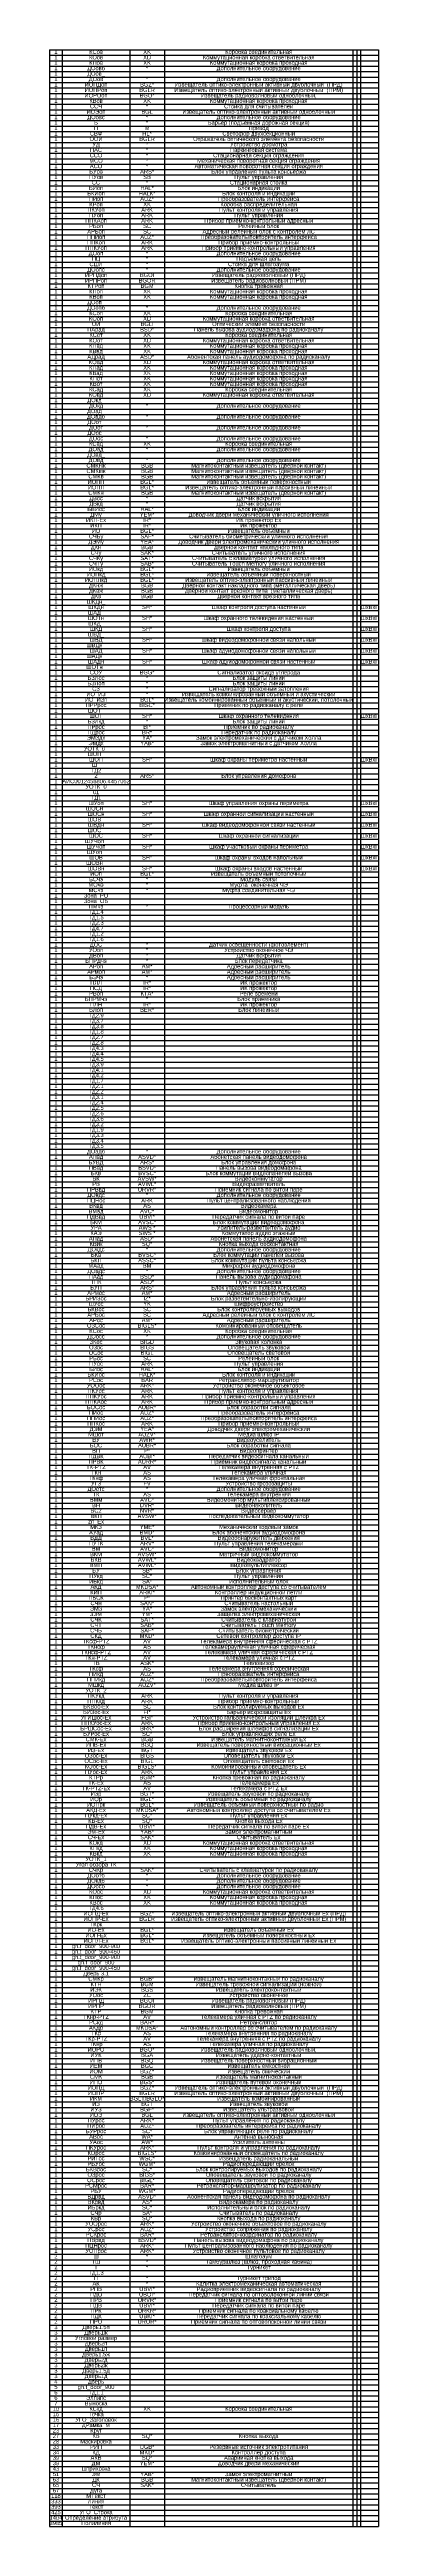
# Model space of a CAD drawing. Header units: millimetres. Extents: x -21000 to 351902, y -261781 to 19312.
# Drawn here: x 327757 to 347892, y -261781 to -110043 of the extents above; entities that cross this region are included whole.
import ezdxf

# ---------------------------------------------------------------- set-up
doc = ezdxf.new("R2010")
doc.units = ezdxf.units.MM
doc.header["$MEASUREMENT"] = 0
doc.styles.get("Standard").update_dxf_attribs({"font": 'arial.ttf'})

# ---------------------------------------------------------------- blocks, each defined once
blk = doc.blocks.new('*T495')
at = {"color": 0, "linetype": 'ByBlock', "lineweight": -2, "ltscale": 100, "transparency": 16777216}
for p, q in [((0, 0), (20135, 0)), ((0, 0), (0, -151722)), ((20135, 0), (20135, -151722)), ((0, 0), (20135, 0)), ((0, -1), (20135, -1)), ((0, -334), (20135, -334)), ((0, -668), (20135, -668)), ((0, -1001), (20135, -1001)), ((0, -1335), (20135, -1335)), ((777, 0), (777, -151722)), ((4913, 0), (4913, -151722)), ((7029, 0), (7029, -151722)), ((18577, 0), (18577, -151722)), ((18810, 0), (18810, -151722)), ((19044, 0), (19044, -151722)), ((0, -1668), (20135, -1668)), ((0, -2002), (20135, -2002)), ((0, -2335), (20135, -2335)), ((0, -2668), (20135, -2668)), ((0, -3002), (20135, -3002)), ((0, -3335), (20135, -3335)), ((0, -3669), (20135, -3669)), ((0, -4002), (20135, -4002)), ((0, -4336), (20135, -4336)), ((0, -4669), (20135, -4669)), ((0, -5003), (20135, -5003)), ((0, -5336), (20135, -5336)), ((0, -5670), (20135, -5670)), ((0, -6003), (20135, -6003)), ((0, -6336), (20135, -6336)), ((0, -6670), (20135, -6670)), ((0, -7003), (20135, -7003)), ((0, -7337), (20135, -7337)), ((0, -7670), (20135, -7670)), ((0, -8004), (20135, -8004)), ((0, -8337), (20135, -8337)), ((0, -8671), (20135, -8671)), ((0, -9004), (20135, -9004)), ((0, -9338), (20135, -9338)), ((0, -9671), (20135, -9671)), ((0, -10004), (20135, -10004)), ((0, -10338), (20135, -10338)), ((0, -10671), (20135, -10671)), ((0, -11005), (20135, -11005)), ((0, -11338), (20135, -11338)), ((0, -11672), (20135, -11672)), ((0, -12005), (20135, -12005)), ((0, -12339), (20135, -12339)), ((0, -12672), (20135, -12672)), ((0, -13005), (20135, -13005)), ((0, -13339), (20135, -13339)), ((0, -13672), (20135, -13672)), ((0, -14006), (20135, -14006)), ((0, -14339), (20135, -14339)), ((0, -14673), (20135, -14673)), ((0, -15006), (20135, -15006)), ((0, -15340), (20135, -15340)), ((0, -15673), (20135, -15673)), ((0, -16007), (20135, -16007)), ((0, -16340), (20135, -16340)), ((0, -16673), (20135, -16673)), ((0, -17007), (20135, -17007)), ((0, -17340), (20135, -17340)), ((0, -17674), (20135, -17674)), ((0, -18007), (20135, -18007)), ((0, -18341), (20135, -18341)), ((0, -18674), (20135, -18674)), ((0, -19008), (20135, -19008)), ((0, -19341), (20135, -19341)), ((0, -19675), (20135, -19675)), ((0, -20008), (20135, -20008)), ((0, -20341), (20135, -20341)), ((0, -20675), (20135, -20675)), ((0, -21008), (20135, -21008)), ((0, -21342), (20135, -21342)), ((0, -21675), (20135, -21675)), ((0, -22009), (20135, -22009)), ((0, -22342), (20135, -22342)), ((0, -22676), (20135, -22676)), ((0, -23009), (20135, -23009)), ((0, -23343), (20135, -23343)), ((0, -23676), (20135, -23676)), ((0, -24009), (20135, -24009)), ((0, -24343), (20135, -24343)), ((0, -24676), (20135, -24676)), ((0, -25010), (20135, -25010)), ((0, -25343), (20135, -25343)), ((0, -25677), (20135, -25677)), ((0, -26010), (20135, -26010)), ((0, -26344), (20135, -26344)), ((0, -26677), (20135, -26677)), ((0, -27011), (20135, -27011)), ((0, -27344), (20135, -27344)), ((0, -27677), (20135, -27677)), ((0, -28011), (20135, -28011)), ((0, -28344), (20135, -28344)), ((0, -28678), (20135, -28678)), ((0, -29011), (20135, -29011)), ((0, -29345), (20135, -29345)), ((0, -29678), (20135, -29678)), ((0, -30012), (20135, -30012)), ((0, -30345), (20135, -30345)), ((0, -30679), (20135, -30679)), ((0, -31012), (20135, -31012)), ((0, -31345), (20135, -31345)), ((0, -31679), (20135, -31679)), ((0, -32012), (20135, -32012)), ((0, -32346), (20135, -32346)), ((0, -32679), (20135, -32679)), ((0, -33013), (20135, -33013)), ((0, -33346), (20135, -33346)), ((0, -33680), (20135, -33680)), ((0, -34013), (20135, -34013)), ((0, -34347), (20135, -34347)), ((0, -34680), (20135, -34680)), ((0, -35013), (20135, -35013)), ((0, -35347), (20135, -35347)), ((0, -35680), (20135, -35680)), ((0, -36014), (20135, -36014)), ((0, -36347), (20135, -36347)), ((0, -36681), (20135, -36681)), ((0, -37014), (20135, -37014)), ((0, -37348), (20135, -37348)), ((0, -37681), (20135, -37681)), ((0, -38014), (20135, -38014)), ((0, -38348), (20135, -38348)), ((0, -38681), (20135, -38681)), ((0, -39015), (20135, -39015)), ((0, -39348), (20135, -39348)), ((0, -39682), (20135, -39682)), ((0, -40015), (20135, -40015)), ((0, -40349), (20135, -40349)), ((0, -40682), (20135, -40682)), ((0, -41016), (20135, -41016)), ((0, -41349), (20135, -41349)), ((0, -41682), (20135, -41682)), ((0, -42016), (20135, -42016)), ((0, -42349), (20135, -42349)), ((0, -42683), (20135, -42683)), ((0, -43016), (20135, -43016)), ((0, -43350), (20135, -43350)), ((0, -43683), (20135, -43683)), ((0, -44017), (20135, -44017)), ((0, -44350), (20135, -44350)), ((0, -44684), (20135, -44684)), ((0, -45017), (20135, -45017)), ((0, -45350), (20135, -45350)), ((0, -45684), (20135, -45684)), ((0, -46017), (20135, -46017)), ((0, -46351), (20135, -46351)), ((0, -46684), (20135, -46684)), ((0, -47018), (20135, -47018)), ((0, -47351), (20135, -47351)), ((0, -47685), (20135, -47685)), ((0, -48018), (20135, -48018)), ((0, -48352), (20135, -48352)), ((0, -48685), (20135, -48685)), ((0, -49018), (20135, -49018)), ((0, -49352), (20135, -49352)), ((0, -49685), (20135, -49685)), ((0, -50019), (20135, -50019)), ((0, -50352), (20135, -50352)), ((0, -50686), (20135, -50686)), ((0, -51019), (20135, -51019)), ((0, -51353), (20135, -51353)), ((0, -51686), (20135, -51686)), ((0, -52020), (20135, -52020)), ((0, -52353), (20135, -52353)), ((0, -52686), (20135, -52686)), ((0, -53020), (20135, -53020)), ((0, -53353), (20135, -53353)), ((0, -53687), (20135, -53687)), ((0, -54020), (20135, -54020)), ((0, -54354), (20135, -54354)), ((0, -54687), (20135, -54687)), ((0, -55021), (20135, -55021)), ((0, -55354), (20135, -55354)), ((0, -55688), (20135, -55688)), ((0, -56021), (20135, -56021)), ((0, -56354), (20135, -56354)), ((0, -56688), (20135, -56688)), ((0, -57021), (20135, -57021)), ((0, -57355), (20135, -57355)), ((0, -57688), (20135, -57688)), ((0, -58022), (20135, -58022)), ((0, -58355), (20135, -58355)), ((0, -58689), (20135, -58689)), ((0, -59022), (20135, -59022)), ((0, -59356), (20135, -59356)), ((0, -59689), (20135, -59689)), ((0, -60022), (20135, -60022)), ((0, -60356), (20135, -60356)), ((0, -60689), (20135, -60689)), ((0, -61023), (20135, -61023)), ((0, -61356), (20135, -61356)), ((0, -61690), (20135, -61690)), ((0, -62023), (20135, -62023)), ((0, -62357), (20135, -62357)), ((0, -62690), (20135, -62690)), ((0, -63023), (20135, -63023)), ((0, -63357), (20135, -63357)), ((0, -63690), (20135, -63690)), ((0, -64024), (20135, -64024)), ((0, -64357), (20135, -64357)), ((0, -64691), (20135, -64691)), ((0, -65024), (20135, -65024)), ((0, -65358), (20135, -65358)), ((0, -65691), (20135, -65691)), ((0, -66025), (20135, -66025)), ((0, -66358), (20135, -66358)), ((0, -66691), (20135, -66691)), ((0, -67025), (20135, -67025)), ((0, -67358), (20135, -67358)), ((0, -67692), (20135, -67692)), ((0, -68025), (20135, -68025)), ((0, -68359), (20135, -68359)), ((0, -68692), (20135, -68692)), ((0, -69026), (20135, -69026)), ((0, -69359), (20135, -69359)), ((0, -69693), (20135, -69693)), ((0, -70026), (20135, -70026)), ((0, -70359), (20135, -70359)), ((0, -70693), (20135, -70693)), ((0, -71026), (20135, -71026)), ((0, -71360), (20135, -71360)), ((0, -71693), (20135, -71693)), ((0, -72027), (20135, -72027)), ((0, -72360), (20135, -72360)), ((0, -72694), (20135, -72694)), ((0, -73027), (20135, -73027)), ((0, -73361), (20135, -73361)), ((0, -73694), (20135, -73694)), ((0, -74027), (20135, -74027)), ((0, -74361), (20135, -74361)), ((0, -74694), (20135, -74694)), ((0, -75028), (20135, -75028)), ((0, -75361), (20135, -75361)), ((0, -75695), (20135, -75695)), ((0, -76028), (20135, -76028)), ((0, -76362), (20135, -76362)), ((0, -76695), (20135, -76695)), ((0, -77029), (20135, -77029)), ((0, -77362), (20135, -77362)), ((0, -77695), (20135, -77695)), ((0, -78029), (20135, -78029)), ((0, -78362), (20135, -78362)), ((0, -78696), (20135, -78696)), ((0, -79029), (20135, -79029)), ((0, -79363), (20135, -79363)), ((0, -79696), (20135, -79696)), ((0, -80030), (20135, -80030)), ((0, -80363), (20135, -80363)), ((0, -80697), (20135, -80697)), ((0, -81030), (20135, -81030)), ((0, -81363), (20135, -81363)), ((0, -81697), (20135, -81697)), ((0, -82030), (20135, -82030)), ((0, -82364), (20135, -82364)), ((0, -82697), (20135, -82697)), ((0, -83031), (20135, -83031)), ((0, -83364), (20135, -83364)), ((0, -83698), (20135, -83698)), ((0, -84031), (20135, -84031)), ((0, -84365), (20135, -84365)), ((0, -84698), (20135, -84698)), ((0, -85031), (20135, -85031)), ((0, -85365), (20135, -85365)), ((0, -85698), (20135, -85698)), ((0, -86032), (20135, -86032)), ((0, -86365), (20135, -86365)), ((0, -86699), (20135, -86699)), ((0, -87032), (20135, -87032)), ((0, -87366), (20135, -87366)), ((0, -87699), (20135, -87699)), ((0, -88032), (20135, -88032)), ((0, -88366), (20135, -88366)), ((0, -88699), (20135, -88699)), ((0, -89033), (20135, -89033)), ((0, -89366), (20135, -89366)), ((0, -89700), (20135, -89700)), ((0, -90033), (20135, -90033)), ((0, -90367), (20135, -90367)), ((0, -90700), (20135, -90700)), ((0, -91034), (20135, -91034)), ((0, -91367), (20135, -91367)), ((0, -91700), (20135, -91700)), ((0, -92034), (20135, -92034)), ((0, -92367), (20135, -92367)), ((0, -92701), (20135, -92701)), ((0, -93034), (20135, -93034)), ((0, -93368), (20135, -93368)), ((0, -93701), (20135, -93701)), ((0, -94035), (20135, -94035)), ((0, -94368), (20135, -94368)), ((0, -94702), (20135, -94702)), ((0, -95035), (20135, -95035)), ((0, -95368), (20135, -95368)), ((0, -95702), (20135, -95702)), ((0, -96035), (20135, -96035)), ((0, -96369), (20135, -96369)), ((0, -96702), (20135, -96702)), ((0, -97036), (20135, -97036)), ((0, -97369), (20135, -97369)), ((0, -97703), (20135, -97703)), ((0, -98036), (20135, -98036)), ((0, -98370), (20135, -98370)), ((0, -98703), (20135, -98703)), ((0, -99036), (20135, -99036)), ((0, -99370), (20135, -99370)), ((0, -99703), (20135, -99703)), ((0, -100037), (20135, -100037)), ((0, -100370), (20135, -100370)), ((0, -100704), (20135, -100704)), ((0, -101037), (20135, -101037)), ((0, -101371), (20135, -101371)), ((0, -101704), (20135, -101704)), ((0, -102038), (20135, -102038)), ((0, -102371), (20135, -102371)), ((0, -102704), (20135, -102704)), ((0, -103038), (20135, -103038)), ((0, -103371), (20135, -103371)), ((0, -103705), (20135, -103705)), ((0, -104038), (20135, -104038)), ((0, -104372), (20135, -104372)), ((0, -104705), (20135, -104705)), ((0, -105039), (20135, -105039)), ((0, -105372), (20135, -105372)), ((0, -105706), (20135, -105706)), ((0, -106039), (20135, -106039)), ((0, -106372), (20135, -106372)), ((0, -106706), (20135, -106706)), ((0, -107039), (20135, -107039)), ((0, -107373), (20135, -107373)), ((0, -107706), (20135, -107706)), ((0, -108040), (20135, -108040)), ((0, -108373), (20135, -108373)), ((0, -108707), (20135, -108707)), ((0, -109040), (20135, -109040)), ((0, -109374), (20135, -109374)), ((0, -109707), (20135, -109707)), ((0, -110040), (20135, -110040)), ((0, -110374), (20135, -110374)), ((0, -110707), (20135, -110707)), ((0, -111041), (20135, -111041)), ((0, -111374), (20135, -111374)), ((0, -111708), (20135, -111708)), ((0, -112041), (20135, -112041)), ((0, -112375), (20135, -112375)), ((0, -112708), (20135, -112708)), ((0, -113041), (20135, -113041)), ((0, -113375), (20135, -113375)), ((0, -113708), (20135, -113708)), ((0, -114042), (20135, -114042)), ((0, -114375), (20135, -114375)), ((0, -114709), (20135, -114709)), ((0, -115042), (20135, -115042)), ((0, -115376), (20135, -115376)), ((0, -115709), (20135, -115709)), ((0, -116043), (20135, -116043)), ((0, -116376), (20135, -116376)), ((0, -116709), (20135, -116709)), ((0, -117043), (20135, -117043)), ((0, -117376), (20135, -117376)), ((0, -117710), (20135, -117710)), ((0, -118043), (20135, -118043)), ((0, -118377), (20135, -118377)), ((0, -118710), (20135, -118710)), ((0, -119044), (20135, -119044)), ((0, -119377), (20135, -119377)), ((0, -119711), (20135, -119711)), ((0, -120044), (20135, -120044)), ((0, -120377), (20135, -120377)), ((0, -120711), (20135, -120711)), ((0, -121044), (20135, -121044)), ((0, -121378), (20135, -121378)), ((0, -121711), (20135, -121711)), ((0, -122045), (20135, -122045)), ((0, -122378), (20135, -122378)), ((0, -122712), (20135, -122712)), ((0, -123045), (20135, -123045)), ((0, -123379), (20135, -123379)), ((0, -123712), (20135, -123712)), ((0, -124045), (20135, -124045)), ((0, -124379), (20135, -124379)), ((0, -124712), (20135, -124712)), ((0, -125046), (20135, -125046)), ((0, -125379), (20135, -125379)), ((0, -125713), (20135, -125713)), ((0, -126046), (20135, -126046)), ((0, -126380), (20135, -126380)), ((0, -126713), (20135, -126713)), ((0, -127047), (20135, -127047)), ((0, -127380), (20135, -127380)), ((0, -127713), (20135, -127713)), ((0, -128047), (20135, -128047)), ((0, -128380), (20135, -128380)), ((0, -128714), (20135, -128714)), ((0, -129047), (20135, -129047)), ((0, -129381), (20135, -129381)), ((0, -129714), (20135, -129714)), ((0, -130048), (20135, -130048)), ((0, -130381), (20135, -130381)), ((0, -130715), (20135, -130715)), ((0, -131048), (20135, -131048)), ((0, -131381), (20135, -131381)), ((0, -131715), (20135, -131715)), ((0, -132048), (20135, -132048)), ((0, -132382), (20135, -132382)), ((0, -132715), (20135, -132715)), ((0, -133049), (20135, -133049)), ((0, -133382), (20135, -133382)), ((0, -133716), (20135, -133716)), ((0, -134049), (20135, -134049)), ((0, -134383), (20135, -134383)), ((0, -134716), (20135, -134716)), ((0, -135049), (20135, -135049)), ((0, -135383), (20135, -135383)), ((0, -135716), (20135, -135716)), ((0, -136050), (20135, -136050)), ((0, -136383), (20135, -136383)), ((0, -136717), (20135, -136717)), ((0, -137050), (20135, -137050)), ((0, -137384), (20135, -137384)), ((0, -137717), (20135, -137717)), ((0, -138050), (20135, -138050)), ((0, -138384), (20135, -138384)), ((0, -138717), (20135, -138717)), ((0, -139051), (20135, -139051)), ((0, -139384), (20135, -139384)), ((0, -139718), (20135, -139718)), ((0, -140051), (20135, -140051)), ((0, -140385), (20135, -140385)), ((0, -140718), (20135, -140718)), ((0, -141052), (20135, -141052)), ((0, -141385), (20135, -141385)), ((0, -141718), (20135, -141718)), ((0, -142052), (20135, -142052)), ((0, -142385), (20135, -142385)), ((0, -142719), (20135, -142719)), ((0, -143052), (20135, -143052)), ((0, -143386), (20135, -143386)), ((0, -143719), (20135, -143719)), ((0, -144053), (20135, -144053)), ((0, -144386), (20135, -144386)), ((0, -144720), (20135, -144720)), ((0, -145053), (20135, -145053)), ((0, -145386), (20135, -145386)), ((0, -145720), (20135, -145720)), ((0, -146053), (20135, -146053)), ((0, -146387), (20135, -146387)), ((0, -146720), (20135, -146720)), ((0, -147054), (20135, -147054)), ((0, -147387), (20135, -147387)), ((0, -147721), (20135, -147721)), ((0, -148054), (20135, -148054)), ((0, -148388), (20135, -148388)), ((0, -148721), (20135, -148721)), ((0, -149054), (20135, -149054)), ((0, -149388), (20135, -149388)), ((0, -149721), (20135, -149721)), ((0, -150055), (20135, -150055)), ((0, -150388), (20135, -150388)), ((0, -150722), (20135, -150722)), ((0, -151055), (20135, -151055)), ((0, -151389), (20135, -151389)), ((0, -151722), (20135, -151722))]:
    blk.add_line(p, q, dxfattribs=at)
at = {"color": 0, "ltscale": 100, "transparency": 16777216}
for s, insert, char_height, width, attachment_point in [('КСов', (2845, -1), 250, 4135.92, 2), ('Коробка соединительная', (12803, -1), 250, 11547.76, 2), ('1', (389, -1), 250, 777.12, 2), ('1', (389, -334), 250, 777.12, 2), ('1', (389, -668), 250, 777.12, 2), ('1', (389, -1001), 250, 777.12, 2), ('1', (389, -1335), 250, 777.12, 2), ('Количество', (389, -1), 0.18, 777.12, 5), ('Имя', (2845, -1), 0.18, 4135.92, 5), ('ДОовб', (2845, -1001), 250, 4135.92, 2), ('ДОов_', (2845, -1335), 250, 4135.92, 2), ('КОов', (2845, -334), 250, 4135.92, 2), ('КПов', (2845, -668), 250, 4135.92, 2), ('XD', (5971, -334), 250, 2115.8, 2), ('XK', (5971, -1), 250, 2115.8, 2), ('XK', (5971, -668), 250, 2115.8, 2), ('*', (5971, -1001), 250, 2115.8, 2), ('ABBREVIATION', (5971, -1), 0.18, 2115.8, 5), ('DESCRIPTION', (12803, -1), 0.18, 11547.76, 5), ('Коммутационная коробка ответвительная', (12803, -334), 250, 11547.76, 2), ('Коммутационная коробка проходная', (12803, -668), 250, 11547.76, 2), ('Дополнительное оборудование', (12803, -1001), 250, 11547.76, 2), ('NAME', (18694, -1), 0.18, 233.13, 5), ('NUM', (18927, -1), 0.18, 233.13, 5), ('DIMENSIONS', (19589, -1), 0.18, 1091.59, 5), ('1', (389, -1668), 250, 777.12, 2), ('1', (389, -2002), 250, 777.12, 2), ('1', (389, -2335), 250, 777.12, 2), ('1', (389, -2669), 250, 777.12, 2), ('1', (389, -3002), 250, 777.12, 2), ('ИОРОоп', (2845, -2669), 250, 4135.92, 2), ('ИОПДоп', (2845, -2002), 250, 4135.92, 2), ('ИОПРоп', (2845, -2335), 250, 4135.92, 2), ('ДОов', (2845, -1668), 250, 4135.92, 2), ('КВов', (2845, -3002), 250, 4135.92, 2), ('BGLR', (5971, -2335), 250, 2115.8, 2), ('BGO*', (5971, -2669), 250, 2115.8, 2), ('BGZ*', (5971, -2002), 250, 2115.8, 2), ('XK', (5971, -3002), 250, 2115.8, 2), ('*', (5971, -1668), 250, 2115.8, 2), ('Извещатель оптико-электронный активный двублочный  (ПРМ)', (12803, -2335), 250, 11547.76, 2), ('Извещатель оптико-электронный активный двублочный  (ПРД)', (12803, -2002), 250, 11547.76, 2), ('Извещатель радиоволновый одноблочный, ', (12803, -2669), 250, 11547.76, 2), ('Коммутационная коробка проходная', (12803, -3002), 250, 11547.76, 2), ('Дополнительное оборудование', (12803, -1668), 250, 11547.76, 2), ('1', (389, -3335), 250, 777.12, 2), ('1', (389, -3669), 250, 777.12, 2), ('1', (389, -4002), 250, 777.12, 2), ('1', (389, -4336), 250, 777.12, 2), ('ИОЭоп', (2845, -3669), 250, 4135.92, 2), ('ДОовс', (2845, -4002), 250, 4135.92, 2), ('ССЧ', (2845, -3335), 250, 4135.92, 2), ('Б', (2845, -4336), 250, 4135.92, 2), ('BGL', (5971, -3669), 250, 2115.8, 2), ('*', (5971, -3335), 250, 2115.8, 2), ('*', (5971, -4002), 250, 2115.8, 2), ('*', (5971, -4336), 250, 2115.8, 2), ('Извещатель оптико-электронный активный одноблочный', (12803, -3669), 250, 11547.76, 2), ('Барьер (подъемная дорожная секция)', (12803, -4336), 250, 11547.76, 2), ('Дополнительное оборудование', (12803, -4002), 250, 11547.76, 2), ('Стойка для считывателей', (12803, -3335), 250, 11547.76, 2), ('1', (389, -4669), 250, 777.12, 2), ('1', (389, -5003), 250, 777.12, 2), ('1', (389, -5336), 250, 777.12, 2), ('1', (389, -5670), 250, 777.12, 2), ('1', (389, -6003), 250, 777.12, 2), ('ООИ', (2845, -5336), 250, 4135.92, 2), ('СВФ', (2845, -5003), 250, 4135.92, 2), ('ПАС', (2845, -6003), 250, 4135.92, 2), ('УД', (2845, -5670), 250, 4135.92, 2), ('П', (2845, -4669), 250, 4135.92, 2), ('BGLR', (5971, -5336), 250, 2115.8, 2), ('HL*', (5971, -5003), 250, 2115.8, 2), ('M', (5971, -4669), 250, 2115.8, 2), ('*', (5971, -5670), 250, 2115.8, 2), ('*', (5971, -6003), 250, 2115.8, 2), ('Отражатель оптического элемента безопасности', (12803, -5336), 250, 11547.76, 2), ('Светофор двухсекционный', (12803, -5003), 250, 11547.76, 2), ('Устройство досмотра', (12803, -5670), 250, 11547.76, 2), ('Паркинговая система', (12803, -6003), 250, 11547.76, 2), ('Привод', (12803, -4669), 250, 11547.76, 2), ('1', (389, -6336), 250, 777.12, 2), ('1', (389, -6670), 250, 777.12, 2), ('1', (389, -7003), 250, 777.12, 2), ('1', (389, -7337), 250, 777.12, 2), ('БУов', (2845, -7337), 250, 4135.92, 2), ('МСО', (2845, -6670), 250, 4135.92, 2), ('АСО', (2845, -7003), 250, 4135.92, 2), ('ССО', (2845, -6336), 250, 4135.92, 2), ('ARS*', (5971, -7337), 250, 2115.8, 2), ('*', (5971, -6336), 250, 2115.8, 2), ('*', (5971, -6670), 250, 2115.8, 2), ('*', (5971, -7003), 250, 2115.8, 2), ('Автоматическая поворотная секция ограждения', (12803, -7003), 250, 11547.76, 2), ('Механическая поворотная секция ограждения', (12803, -6670), 250, 11547.76, 2), ('Блок управления пульта консьержа', (12803, -7337), 250, 11547.76, 2), ('Стационарная секция ограждения', (12803, -6336), 250, 11547.76, 2), ('1', (389, -7670), 250, 777.12, 2), ('1', (389, -8004), 250, 777.12, 2), ('1', (389, -8337), 250, 777.12, 2), ('1', (389, -8671), 250, 777.12, 2), ('1', (389, -9004), 250, 777.12, 2), ('БКИоп', (2845, -8671), 250, 4135.92, 2), ('ПИоп', (2845, -9004), 250, 4135.92, 2), ('БИоп', (2845, -8337), 250, 4135.92, 2), ('ПУов', (2845, -7670), 250, 4135.92, 2), ('СС', (2845, -8004), 250, 4135.92, 2), ('HALК*', (5971, -8671), 250, 2115.8, 2), ('AUZ*', (5971, -9004), 250, 2115.8, 2), ('HAL*', (5971, -8337), 250, 2115.8, 2), ('SB', (5971, -7670), 250, 2115.8, 2), ('*', (5971, -8004), 250, 2115.8, 2), ('Преобразователь интерфейса', (12803, -9004), 250, 11547.76, 2), ('Блок контроля и индикации', (12803, -8671), 250, 11547.76, 2), ('Стационарная стойка', (12803, -8004), 250, 11547.76, 2), ('Пульт управления', (12803, -7670), 250, 11547.76, 2), ('Блок индикации', (12803, -8337), 250, 11547.76, 2), ('1', (389, -9338), 250, 777.12, 2), ('1', (389, -9671), 250, 777.12, 2), ('1', (389, -10004), 250, 777.12, 2), ('1', (389, -10338), 250, 777.12, 2), ('ППКАоп', (2845, -10338), 250, 4135.92, 2), ('ПКУоп', (2845, -9671), 250, 4135.92, 2), ('ПУоп', (2845, -10004), 250, 4135.92, 2), ('КРоп', (2845, -9338), 250, 4135.92, 2), ('ARK', (5971, -9671), 250, 2115.8, 2), ('ARK', (5971, -10004), 250, 2115.8, 2), ('ARK', (5971, -10338), 250, 2115.8, 2), ('XK', (5971, -9338), 250, 2115.8, 2), ('Прибор приемно-контрольный адресный', (12803, -10338), 250, 11547.76, 2), ('Пульт контроля и управления', (12803, -9671), 250, 11547.76, 2), ('Коробка распределительная', (12803, -9338), 250, 11547.76, 2), ('Пульт управления', (12803, -10004), 250, 11547.76, 2), ('1', (389, -10671), 250, 777.12, 2), ('1', (389, -11005), 250, 777.12, 2), ('1', (389, -11338), 250, 777.12, 2), ('1', (389, -11672), 250, 777.12, 2), ('1', (389, -12005), 250, 777.12, 2), ('ППКУоп', (2845, -12005), 250, 4135.92, 2), ('ППИоп', (2845, -11338), 250, 4135.92, 2), ('АРБоп', (2845, -11005), 250, 4135.92, 2), ('ППКоп', (2845, -11672), 250, 4135.92, 2), ('РБоп', (2845, -10671), 250, 4135.92, 2), ('AUZ*', (5971, -11338), 250, 2115.8, 2), ('ARK', (5971, -11672), 250, 2115.8, 2), ('ARK', (5971, -12005), 250, 2115.8, 2), ('SC', (5971, -10671), 250, 2115.8, 2), ('SC', (5971, -11005), 250, 2115.8, 2), ('Преобразователь/повторитель интерфейса', (12803, -11338), 250, 11547.76, 2), ('Прибор приемно-контрольный управления', (12803, -12005), 250, 11547.76, 2), ('Адресный релейный блок с контролем ЛС', (12803, -11005), 250, 11547.76, 2), ('Прибор приемно-контрольный', (12803, -11672), 250, 11547.76, 2), ('Релейный блок', (12803, -10671), 250, 11547.76, 2), ('1', (389, -12339), 250, 777.12, 2), ('1', (389, -12672), 250, 777.12, 2), ('1', (389, -13006), 250, 777.12, 2), ('1', (389, -13339), 250, 777.12, 2), ('ДОопс', (2845, -13339), 250, 4135.92, 2), ('ДОоп', (2845, -12339), 250, 4135.92, 2), ('СШЛ', (2845, -13006), 250, 4135.92, 2), ('ПЦ', (2845, -12672), 250, 4135.92, 2), ('*', (5971, -12339), 250, 2115.8, 2), ('*', (5971, -12672), 250, 2115.8, 2), ('*', (5971, -13006), 250, 2115.8, 2), ('*', (5971, -13339), 250, 2115.8, 2), ('Извещатель радиоволновый (ПРД)', (12803, -13672), 250, 11547.76, 2), ('Дополнительное оборудование', (12803, -12339), 250, 11547.76, 2), ('Дополнительное оборудование', (12803, -13339), 250, 11547.76, 2), ('Стойка для шлагбаума', (12803, -13006), 250, 11547.76, 2), ('Подъемная цепь', (12803, -12672), 250, 11547.76, 2), ('1', (389, -13672), 250, 777.12, 2), ('1', (389, -14006), 250, 777.12, 2), ('1', (389, -14339), 250, 777.12, 2), ('1', (389, -14673), 250, 777.12, 2), ('1', (389, -15006), 250, 777.12, 2), ('ИРПДоп', (2845, -13672), 250, 4135.92, 2), ('ИРПРоп', (2845, -14006), 250, 4135.92, 2), ('КТРоп', (2845, -14339), 250, 4135.92, 2), ('КПоп', (2845, -14673), 250, 4135.92, 2), ('КВоп', (2845, -15006), 250, 4135.92, 2), ('BGOR', (5971, -14006), 250, 2115.8, 2), ('BGOI', (5971, -13672), 250, 2115.8, 2), ('BGM', (5971, -14339), 250, 2115.8, 2), ('XK', (5971, -14673), 250, 2115.8, 2), ('XK', (5971, -15006), 250, 2115.8, 2), ('Коммутационная коробка проходная', (12803, -14673), 250, 11547.76, 2), ('Коммутационная коробка проходная', (12803, -15006), 250, 11547.76, 2), ('Извещатель радиоволновый (ПРМ)', (12803, -14006), 250, 11547.76, 2), ('Кнопка тревожная', (12803, -14339), 250, 11547.76, 2), ('1', (389, -15340), 250, 777.12, 2), ('1', (389, -15673), 250, 777.12, 2), ('1', (389, -16007), 250, 777.12, 2), ('1', (389, -16340), 250, 777.12, 2), ('1', (389, -16674), 250, 777.12, 2), ('ДОопб', (2845, -15673), 250, 4135.92, 2), ('ДОоп_', (2845, -15340), 250, 4135.92, 2), ('КОоп', (2845, -16340), 250, 4135.92, 2), ('КСоп', (2845, -16007), 250, 4135.92, 2), ('ОИ', (2845, -16674), 250, 4135.92, 2), ('BGLI', (5971, -16674), 250, 2115.8, 2), ('XD', (5971, -16340), 250, 2115.8, 2), ('XK', (5971, -16007), 250, 2115.8, 2), ('*', (5971, -15673), 250, 2115.8, 2), ('Коммутационная коробка ответвительная', (12803, -16340), 250, 11547.76, 2), ('Оптический элемент безопасности', (12803, -16674), 250, 11547.76, 2), ('Дополнительное оборудование', (12803, -15673), 250, 11547.76, 2), ('Коробка соединительная', (12803, -16007), 250, 11547.76, 2), ('1', (389, -17007), 250, 777.12, 2), ('1', (389, -17340), 250, 777.12, 2), ('1', (389, -17674), 250, 777.12, 2), ('1', (389, -18007), 250, 777.12, 2), ('ПАрад', (2845, -17007), 250, 4135.92, 2), ('КПвд', (2845, -18007), 250, 4135.92, 2), ('КОот', (2845, -17674), 250, 4135.92, 2), ('КСот', (2845, -17340), 250, 4135.92, 2), ('ВSD*', (5971, -17007), 250, 2115.8, 2), ('XD', (5971, -17674), 250, 2115.8, 2), ('XK', (5971, -17340), 250, 2115.8, 2), ('XK', (5971, -18007), 250, 2115.8, 2), ('Панель вызова аудиодомафона по радиоканалу', (12803, -17007), 250, 11547.76, 2), ('Коммутационная коробка ответвительная', (12803, -17674), 250, 11547.76, 2), ('Коммутационная коробка проходная', (12803, -18007), 250, 11547.76, 2), ('Коробка соединительная', (12803, -17340), 250, 11547.76, 2), ('1', (389, -18341), 250, 777.12, 2), ('1', (389, -18674), 250, 777.12, 2), ('1', (389, -19008), 250, 777.12, 2), ('1', (389, -19341), 250, 777.12, 2), ('1', (389, -19675), 250, 777.12, 2), ('АДрад', (2845, -18674), 250, 4135.92, 2), ('КОад', (2845, -19008), 250, 4135.92, 2), ('КПад', (2845, -19341), 250, 4135.92, 2), ('КВад', (2845, -19675), 250, 4135.92, 2), ('КВвд', (2845, -18341), 250, 4135.92, 2), ('ASD*', (5971, -18674), 250, 2115.8, 2), ('XD', (5971, -19008), 250, 2115.8, 2), ('XK', (5971, -18341), 250, 2115.8, 2), ('XK', (5971, -19341), 250, 2115.8, 2), ('XK', (5971, -19675), 250, 2115.8, 2), ('Абонентская панель аудиодомофона по радиоканалу', (12803, -18674), 250, 11547.76, 2), ('Коммутационная коробка ответвительная', (12803, -19008), 250, 11547.76, 2), ('Коммутационная коробка проходная', (12803, -18341), 250, 11547.76, 2), ('Коммутационная коробка проходная', (12803, -19341), 250, 11547.76, 2), ('Коммутационная коробка проходная', (12803, -19675), 250, 11547.76, 2), ('1', (389, -20008), 250, 777.12, 2), ('1', (389, -20342), 250, 777.12, 2), ('1', (389, -20675), 250, 777.12, 2), ('1', (389, -21008), 250, 777.12, 2), ('КОвд', (2845, -21008), 250, 4135.92, 2), ('КСад', (2845, -20675), 250, 4135.92, 2), ('КПот', (2845, -20008), 250, 4135.92, 2), ('КВот', (2845, -20342), 250, 4135.92, 2), ('XD', (5971, -21008), 250, 2115.8, 2), ('XK', (5971, -20008), 250, 2115.8, 2), ('XK', (5971, -20342), 250, 2115.8, 2), ('XK', (5971, -20675), 250, 2115.8, 2), ('Коммутационная коробка ответвительная', (12803, -21008), 250, 11547.76, 2), ('Коммутационная коробка проходная', (12803, -20008), 250, 11547.76, 2), ('Коммутационная коробка проходная', (12803, -20342), 250, 11547.76, 2), ('Коробка соединительная', (12803, -20675), 250, 11547.76, 2), ('1', (389, -21342), 250, 777.12, 2), ('1', (389, -21675), 250, 777.12, 2), ('1', (389, -22009), 250, 777.12, 2), ('1', (389, -22342), 250, 777.12, 2), ('1', (389, -22676), 250, 777.12, 2), ('ДОад_', (2845, -22009), 250, 4135.92, 2), ('ДОвдб', (2845, -22342), 250, 4135.92, 2), ('ДОкд_', (2845, -21342), 250, 4135.92, 2), ('ДОот_', (2845, -22676), 250, 4135.92, 2), ('ДОкд', (2845, -21675), 250, 4135.92, 2), ('*', (5971, -21675), 250, 2115.8, 2), ('*', (5971, -22342), 250, 2115.8, 2), ('Дополнительное оборудование', (12803, -21675), 250, 11547.76, 2), ('Дополнительное оборудование', (12803, -22342), 250, 11547.76, 2), ('1', (389, -23009), 250, 777.12, 2), ('1', (389, -23343), 250, 777.12, 2), ('1', (389, -23676), 250, 777.12, 2), ('1', (389, -24010), 250, 777.12, 2), ('ДОос_', (2845, -23343), 250, 4135.92, 2), ('ДОос', (2845, -23676), 250, 4135.92, 2), ('ДОот', (2845, -23009), 250, 4135.92, 2), ('КСвд', (2845, -24010), 250, 4135.92, 2), ('XK', (5971, -24010), 250, 2115.8, 2), ('*', (5971, -23009), 250, 2115.8, 2), ('*', (5971, -23676), 250, 2115.8, 2), ('Дополнительное оборудование', (12803, -23009), 250, 11547.76, 2), ('Дополнительное оборудование', (12803, -23676), 250, 11547.76, 2), ('Коробка соединительная', (12803, -24010), 250, 11547.76, 2), ('1', (389, -24343), 250, 777.12, 2), ('1', (389, -24676), 250, 777.12, 2), ('1', (389, -25010), 250, 777.12, 2), ('1', (389, -25343), 250, 777.12, 2), ('1', (389, -25677), 250, 777.12, 2), ('СМКнж', (2845, -25343), 250, 4135.92, 2), ('СМКвж', (2845, -25677), 250, 4135.92, 2), ('ДОвд_', (2845, -24676), 250, 4135.92, 2), ('ДОад', (2845, -24343), 250, 4135.92, 2), ('ДОвд', (2845, -25010), 250, 4135.92, 2), ('BGB', (5971, -25343), 250, 2115.8, 2), ('BGB', (5971, -25677), 250, 2115.8, 2), ('*', (5971, -24343), 250, 2115.8, 2), ('*', (5971, -25010), 250, 2115.8, 2), ('Магнитоконтактный извещатель (дверной контакт)', (12803, -25343), 250, 11547.76, 2), ('Магнитоконтактный извещатель (дверной контакт)', (12803, -25677), 250, 11547.76, 2), ('Дополнительное оборудование', (12803, -24343), 250, 11547.76, 2), ('Дополнительное оборудование', (12803, -25010), 250, 11547.76, 2), ('1', (389, -26010), 250, 777.12, 2), ('1', (389, -26344), 250, 777.12, 2), ('1', (389, -26677), 250, 777.12, 2), ('1', (389, -27011), 250, 777.12, 2), ('ИОПП', (2845, -26344), 250, 4135.92, 2), ('ИОПЛ', (2845, -26677), 250, 4135.92, 2), ('СМКн', (2845, -27011), 250, 4135.92, 2), ('СМКв', (2845, -26010), 250, 4135.92, 2), ('BGL*', (5971, -26344), 250, 2115.8, 2), ('BGL*', (5971, -26677), 250, 2115.8, 2), ('BGB', (5971, -26010), 250, 2115.8, 2), ('BGB', (5971, -27011), 250, 2115.8, 2), ('Извещатель оптико-электронный пассивный линейный', (12803, -26677), 250, 11547.76, 2), ('Магнитоконтактный извещатель (дверной контакт)', (12803, -26010), 250, 11547.76, 2), ('Магнитоконтактный извещатель (дверной контакт)', (12803, -27011), 250, 11547.76, 2), ('Извещатель объемный поверхностный', (12803, -26344), 250, 11547.76, 2), ('1', (389, -27344), 250, 777.12, 2), ('1', (389, -27678), 250, 777.12, 2), ('1', (389, -28011), 250, 777.12, 2), ('1', (389, -28344), 250, 777.12, 2), ('1', (389, -28678), 250, 777.12, 2), ('ИКП-Ex', (2845, -28678), 250, 4135.92, 2), ('БВИос', (2845, -28011), 250, 4135.92, 2), ('ДВос', (2845, -27344), 250, 4135.92, 2), ('ДВкд', (2845, -27678), 250, 4135.92, 2), ('ДМу', (2845, -28344), 250, 4135.92, 2), ('YEM*', (5971, -28344), 250, 2115.8, 2), ('HAL*', (5971, -28011), 250, 2115.8, 2), ('IR*', (5971, -28678), 250, 2115.8, 2), ('*', (5971, -27344), 250, 2115.8, 2), ('*', (5971, -27678), 250, 2115.8, 2), ('Доводчик двери механический уличного исполнения', (12803, -28344), 250, 11547.76, 2), ('Датчик вскрытия', (12803, -27344), 250, 11547.76, 2), ('Датчик вскрытия', (12803, -27678), 250, 11547.76, 2), ('ИК прожектор Ex', (12803, -28678), 250, 11547.76, 2), ('Блок индикации', (12803, -28011), 250, 11547.76, 2), ('1', (389, -29011), 250, 777.12, 2), ('1', (389, -29345), 250, 777.12, 2), ('1', (389, -29678), 250, 777.12, 2), ('1', (389, -30012), 250, 777.12, 2), ('1', (389, -30345), 250, 777.12, 2), ('ДЭМу', (2845, -30012), 250, 4135.92, 2), ('СЧБу', (2845, -29678), 250, 4135.92, 2), ('ИКП', (2845, -29011), 250, 4135.92, 2), ('ДКн', (2845, -30345), 250, 4135.92, 2), ('ИО', (2845, -29345), 250, 4135.92, 2), ('YEA*', (5971, -30012), 250, 2115.8, 2), ('SAF*', (5971, -29678), 250, 2115.8, 2), ('BGL*', (5971, -29345), 250, 2115.8, 2), ('BGB', (5971, -30345), 250, 2115.8, 2), ('IR*', (5971, -29011), 250, 2115.8, 2), ('Доводчик двери электромеханический уличного исполнения', (12803, -30012), 250, 11547.76, 2), ('Считыватель биометрический уличного исполнения', (12803, -29678), 250, 11547.76, 2), ('Дверной контакт накладного типа', (12803, -30345), 250, 11547.76, 2), ('Извещатель объемный', (12803, -29345), 250, 11547.76, 2), ('ИК прожектор', (12803, -29011), 250, 11547.76, 2), ('1', (389, -30679), 250, 777.12, 2), ('1', (389, -31012), 250, 777.12, 2), ('1', (389, -31345), 250, 777.12, 2), ('1', (389, -31679), 250, 777.12, 2), ('СЧТу', (2845, -31345), 250, 4135.92, 2), ('СЧКу', (2845, -31012), 250, 4135.92, 2), ('ИОкд', (2845, -31679), 250, 4135.92, 2), ('СЧу', (2845, -30679), 250, 4135.92, 2), ('SAK*', (5971, -30679), 250, 2115.8, 2), ('SAB*', (5971, -31345), 250, 2115.8, 2), ('SAT*', (5971, -31012), 250, 2115.8, 2), ('BGL*', (5971, -31679), 250, 2115.8, 2), ('Считыватель Touch Memory уличного исполнения', (12803, -31345), 250, 11547.76, 2), ('Считыватель с клавиатурой уличного исполнения', (12803, -31012), 250, 11547.76, 2), ('Считыватель уличного исполнения', (12803, -30679), 250, 11547.76, 2), ('Извещатель объемный', (12803, -31679), 250, 11547.76, 2), ('1', (389, -32012), 250, 777.12, 2), ('1', (389, -32346), 250, 777.12, 2), ('1', (389, -32679), 250, 777.12, 2), ('1', (389, -33013), 250, 777.12, 2), ('1', (389, -33346), 250, 777.12, 2), ('ИОПЛкд', (2845, -32346), 250, 4135.92, 2), ('ИОПкд', (2845, -32012), 250, 4135.92, 2), ('ДКнж', (2845, -32679), 250, 4135.92, 2), ('ДКвж', (2845, -33013), 250, 4135.92, 2), ('ДКв', (2845, -33346), 250, 4135.92, 2), ('BGL*', (5971, -32012), 250, 2115.8, 2), ('BGL*', (5971, -32346), 250, 2115.8, 2), ('BGB', (5971, -32679), 250, 2115.8, 2), ('BGB', (5971, -33013), 250, 2115.8, 2), ('BGB', (5971, -33346), 250, 2115.8, 2), ('Дверной контакт накладного типа (металлическая дверь)', (12803, -32679), 250, 11547.76, 2), ('Дверной контакт врезного типа  (металлическая дверь)', (12803, -33013), 250, 11547.76, 2), ('Извещатель оптико-электронный пассивный линейный', (12803, -32346), 250, 11547.76, 2), ('Извещатель объемный поверхностный', (12803, -32012), 250, 11547.76, 2), ('Дверной контакт врезного типа', (12803, -33346), 250, 11547.76, 2), ('1', (389, -33680), 250, 777.12, 2), ('1', (389, -34013), 250, 777.12, 2), ('1', (389, -34347), 250, 777.12, 2), ('1', (389, -34680), 250, 777.12, 2), ('ШКДн_', (2845, -33680), 250, 4135.92, 2), ('ШОТн', (2845, -34680), 250, 4135.92, 2), ('ШАД_', (2845, -34347), 250, 4135.92, 2), ('ШКДн', (2845, -34013), 250, 4135.92, 2), ('SH*', (5971, -34013), 250, 2115.8, 2), ('SH*', (5971, -34680), 250, 2115.8, 2), ('Шкаф охранного телевидения настенный', (12803, -34680), 250, 11547.76, 2), ('Шкаф контроля доступа настенный', (12803, -34013), 250, 11547.76, 2), ('ШхВхГ', (19589, -34013), 250, 1091.59, 2), ('ШхВхГ', (19589, -34680), 250, 1091.59, 2), ('1', (389, -35013), 250, 777.12, 2), ('1', (389, -35347), 250, 777.12, 2), ('1', (389, -35680), 250, 777.12, 2), ('1', (389, -36014), 250, 777.12, 2), ('1', (389, -36347), 250, 777.12, 2), ('ШВДн_', (2845, -36347), 250, 4135.92, 2), ('ШВД_', (2845, -35680), 250, 4135.92, 2), ('ШКД_', (2845, -35013), 250, 4135.92, 2), ('ШВД', (2845, -36014), 250, 4135.92, 2), ('ШКД', (2845, -35347), 250, 4135.92, 2), ('SH*', (5971, -35347), 250, 2115.8, 2), ('SH*', (5971, -36014), 250, 2115.8, 2), ('Шкаф видеодомофонной связи напольный', (12803, -36014), 250, 11547.76, 2), ('Шкаф контроля доступа', (12803, -35347), 250, 11547.76, 2), ('ШхВхГ', (19589, -35347), 250, 1091.59, 2), ('ШхВхГ', (19589, -36014), 250, 1091.59, 2), ('1', (389, -36681), 250, 777.12, 2), ('1', (389, -37014), 250, 777.12, 2), ('1', (389, -37348), 250, 777.12, 2), ('1', (389, -37681), 250, 777.12, 2), ('ШОТн_', (2845, -37681), 250, 4135.92, 2), ('ШАДн_', (2845, -37014), 250, 4135.92, 2), ('ШАДн', (2845, -37348), 250, 4135.92, 2), ('ШАД', (2845, -36681), 250, 4135.92, 2), ('SH*', (5971, -36681), 250, 2115.8, 2), ('SH*', (5971, -37348), 250, 2115.8, 2), ('Шкаф адуиодомофонной связи напольный', (12803, -36681), 250, 11547.76, 2), ('Шкаф адуиодомофонной связи настенный', (12803, -37348), 250, 11547.76, 2), ('ШхВхГ', (19589, -36681), 250, 1091.59, 2), ('ШхВхГ', (19589, -37348), 250, 1091.59, 2), ('1', (389, -38015), 250, 777.12, 2), ('1', (389, -38348), 250, 777.12, 2), ('1', (389, -38681), 250, 777.12, 2), ('1', (389, -39015), 250, 777.12, 2), ('1', (389, -39348), 250, 777.12, 2), ('ИО_ИЗ', (2845, -39348), 250, 4135.92, 2), ('БЗЛоп', (2845, -38681), 250, 4135.92, 2), ('БЗЛос', (2845, -38348), 250, 4135.92, 2), ('СОУ', (2845, -38015), 250, 4135.92, 2), ('СЗ', (2845, -39015), 250, 4135.92, 2), ('BGG*', (5971, -38015), 250, 2115.8, 2), ('*', (5971, -38348), 250, 2115.8, 2), ('*', (5971, -38681), 250, 2115.8, 2), ('*', (5971, -39015), 250, 2115.8, 2), ('*', (5971, -39348), 250, 2115.8, 2), ('Извещатель комбинированный объемный и акустический', (12803, -39348), 250, 11547.76, 2), ('Сигнализатор тревожный затопления', (12803, -39015), 250, 11547.76, 2), ('Сигнализатор оксида углерода', (12803, -38015), 250, 11547.76, 2), ('Блок защиты линии', (12803, -38348), 250, 11547.76, 2), ('Блок защиты линии', (12803, -38681), 250, 11547.76, 2), ('1', (389, -39682), 250, 777.12, 2), ('1', (389, -40015), 250, 777.12, 2), ('1', (389, -40349), 250, 777.12, 2), ('1', (389, -40682), 250, 777.12, 2), ('ИО_ИЗп', (2845, -39682), 250, 4135.92, 2), ('ПРРрос', (2845, -40015), 250, 4135.92, 2), ('ШОТ_', (2845, -40349), 250, 4135.92, 2), ('ШОТ', (2845, -40682), 250, 4135.92, 2), ('BISC*', (5971, -40015), 250, 2115.8, 2), ('BGL*', (5971, -39682), 250, 2115.8, 2), ('SH*', (5971, -40682), 250, 2115.8, 2), ('Извещатель комбинированный объемный и акустический, потолочный', (12803, -39682), 250, 11547.76, 2), ('Приемник по радиоканалу с реле', (12803, -40015), 250, 11547.76, 2), ('Шкаф охранного телевидения', (12803, -40682), 250, 11547.76, 2), ('ШхВхГ', (19589, -40682), 250, 1091.59, 2), ('1', (389, -41016), 250, 777.12, 2), ('1', (389, -41349), 250, 777.12, 2), ('1', (389, -41683), 250, 777.12, 2), ('1', (389, -42016), 250, 777.12, 2), ('1', (389, -42349), 250, 777.12, 2), ('ЭМЗдх', (2845, -42016), 250, 4135.92, 2), ('ПДрос', (2845, -41683), 250, 4135.92, 2), ('ПРрос', (2845, -41349), 250, 4135.92, 2), ('БЗЛкд', (2845, -41016), 250, 4135.92, 2), ('ЭМдх', (2845, -42349), 250, 4135.92, 2), ('YAB*', (5971, -42349), 250, 2115.8, 2), ('YA*', (5971, -42016), 250, 2115.8, 2), ('BR*', (5971, -41683), 250, 2115.8, 2), ('BI*', (5971, -41349), 250, 2115.8, 2), ('*', (5971, -41016), 250, 2115.8, 2), ('Замок электромеханический с датчиком Холла', (12803, -42016), 250, 11547.76, 2), ('Замок электромагнитный с датчиком Холла', (12803, -42349), 250, 11547.76, 2), ('Передатчик по радиоканалу', (12803, -41683), 250, 11547.76, 2), ('Приемник по радиоканалу', (12803, -41349), 250, 11547.76, 2), ('Блок защиты линии', (12803, -41016), 250, 11547.76, 2), ('1', (389, -42683), 250, 777.12, 2), ('1', (389, -43016), 250, 777.12, 2), ('1', (389, -43350), 250, 777.12, 2), ('1', (389, -43683), 250, 777.12, 2), ('УОТК_0_', (2845, -42683), 250, 4135.92, 2), ('ШОП_', (2845, -43016), 250, 4135.92, 2), ('ШОП', (2845, -43350), 250, 4135.92, 2), ('Ш_', (2845, -43683), 250, 4135.92, 2), ('SH*', (5971, -43350), 250, 2115.8, 2), ('Шкаф охраны периметра настенный', (12803, -43350), 250, 11547.76, 2), ('ШхВхГ', (19589, -43350), 250, 1091.59, 2), ('1', (389, -44017), 250, 777.12, 2), ('1', (389, -44350), 250, 777.12, 2), ('1', (389, -44684), 250, 777.12, 2), ('1', (389, -45017), 250, 777.12, 2), ('1', (389, -45351), 250, 777.12, 2), ('АИС0012458806.4457052', (2845, -44684), 250, 4135.92, 2), ('УОТК_0', (2845, -45017), 250, 4135.92, 2), ('ТД2', (2845, -44017), 250, 4135.92, 2), ('01', (2845, -45351), 250, 4135.92, 2), ('2', (2845, -44350), 250, 4135.92, 2), ('ARS*', (5971, -44350), 250, 2115.8, 2), ('Блок управления домофона', (12803, -44350), 250, 11547.76, 2), ('1', (389, -45684), 250, 777.12, 2), ('1', (389, -46017), 250, 777.12, 2), ('1', (389, -46351), 250, 777.12, 2), ('1', (389, -46684), 250, 777.12, 2), ('1', (389, -47018), 250, 777.12, 2), ('ШОСн_', (2845, -46351), 250, 4135.92, 2), ('ШОСн', (2845, -46684), 250, 4135.92, 2), ('ШОВ_', (2845, -47018), 250, 4135.92, 2), ('ШУоп', (2845, -46017), 250, 4135.92, 2), ('ТД1', (2845, -45684), 250, 4135.92, 2), ('SH*', (5971, -46017), 250, 2115.8, 2), ('SH*', (5971, -46684), 250, 2115.8, 2), ('Шкаф охранной сигнализации настенный', (12803, -46684), 250, 11547.76, 2), ('Шкаф управления охраны периметра', (12803, -46017), 250, 11547.76, 2), ('ШхВхГ', (19589, -46017), 250, 1091.59, 2), ('ШхВхГ', (19589, -46684), 250, 1091.59, 2), ('1', (389, -47351), 250, 777.12, 2), ('1', (389, -47685), 250, 777.12, 2), ('1', (389, -48018), 250, 777.12, 2), ('1', (389, -48352), 250, 777.12, 2), ('ШУЧоп_', (2845, -48352), 250, 4135.92, 2), ('ШОС_', (2845, -47685), 250, 4135.92, 2), ('ШВДн', (2845, -47351), 250, 4135.92, 2), ('ШОС', (2845, -48018), 250, 4135.92, 2), ('SH*', (5971, -47351), 250, 2115.8, 2), ('SH*', (5971, -48018), 250, 2115.8, 2), ('Шкаф видеодомофонной связи настенный', (12803, -47351), 250, 11547.76, 2), ('Шкаф охранной сигнализации', (12803, -48018), 250, 11547.76, 2), ('ШхВхГ', (19589, -47351), 250, 1091.59, 2), ('ШхВхГ', (19589, -48018), 250, 1091.59, 2), ('1', (389, -48685), 250, 777.12, 2), ('1', (389, -49019), 250, 777.12, 2), ('1', (389, -49352), 250, 777.12, 2), ('1', (389, -49685), 250, 777.12, 2), ('1', (389, -50019), 250, 777.12, 2), ('ШОВн_', (2845, -49685), 250, 4135.92, 2), ('ШУЧоп', (2845, -48685), 250, 4135.92, 2), ('ШУоп_', (2845, -49019), 250, 4135.92, 2), ('ШОВн', (2845, -50019), 250, 4135.92, 2), ('ШОВ', (2845, -49352), 250, 4135.92, 2), ('SH*', (5971, -48685), 250, 2115.8, 2), ('SH*', (5971, -49352), 250, 2115.8, 2), ('SH*', (5971, -50019), 250, 2115.8, 2), ('Шкаф участковый охраны периметра', (12803, -48685), 250, 11547.76, 2), ('Шкаф охраны входов напольный', (12803, -49352), 250, 11547.76, 2), ('Шкаф охраны входов настенный', (12803, -50019), 250, 11547.76, 2), ('ШхВхГ', (19589, -48685), 250, 1091.59, 2), ('ШхВхГ', (19589, -49352), 250, 1091.59, 2), ('ШхВхГ', (19589, -50019), 250, 1091.59, 2), ('1', (389, -50352), 250, 777.12, 2), ('1', (389, -50686), 250, 777.12, 2), ('1', (389, -51019), 250, 777.12, 2), ('1', (389, -51353), 250, 777.12, 2), ('МОчэ', (2845, -51019), 250, 4135.92, 2), ('МСчэ', (2845, -51353), 250, 4135.92, 2), ('БСчэ', (2845, -50686), 250, 4135.92, 2), ('ИОп', (2845, -50352), 250, 4135.92, 2), ('BGL*', (5971, -50352), 250, 2115.8, 2), ('*', (5971, -50686), 250, 2115.8, 2), ('*', (5971, -51019), 250, 2115.8, 2), ('*', (5971, -51353), 250, 2115.8, 2), ('Извещатель объемный потолочный', (12803, -50352), 250, 11547.76, 2), ('Муфта соединительная ЧЭ', (12803, -51353), 250, 11547.76, 2), ('Муфта  оконечная ЧЭ', (12803, -51019), 250, 11547.76, 2), ('Модуль связи', (12803, -50686), 250, 11547.76, 2), ('1', (389, -51686), 250, 777.12, 2), ('1', (389, -52020), 250, 777.12, 2), ('1', (389, -52353), 250, 777.12, 2), ('1', (389, -52687), 250, 777.12, 2), ('1', (389, -53020), 250, 777.12, 2), ('Зона_РО', (2845, -51686), 250, 4135.92, 2), ('Зона_ОБ', (2845, -52020), 250, 4135.92, 2), ('ТД1.4', (2845, -52687), 250, 4135.92, 2), ('ТД1.5', (2845, -53020), 250, 4135.92, 2), ('ПМчэ', (2845, -52353), 250, 4135.92, 2), ('*', (5971, -52353), 250, 2115.8, 2), ('Процессорный модуль', (12803, -52353), 250, 11547.76, 2), ('1', (389, -53353), 250, 777.12, 2), ('1', (389, -53687), 250, 777.12, 2), ('1', (389, -54020), 250, 777.12, 2), ('1', (389, -54354), 250, 777.12, 2), ('ТД2.3', (2845, -53353), 250, 4135.92, 2), ('ТД4.7', (2845, -53687), 250, 4135.92, 2), ('ТД1.2', (2845, -54020), 250, 4135.92, 2), ('ТД1.6', (2845, -54354), 250, 4135.92, 2), ('1', (389, -54687), 250, 777.12, 2), ('1', (389, -55021), 250, 777.12, 2), ('1', (389, -55354), 250, 777.12, 2), ('1', (389, -55688), 250, 777.12, 2), ('1', (389, -56021), 250, 777.12, 2), ('БПРДчэ', (2845, -55688), 250, 4135.92, 2), ('УОоп', (2845, -55021), 250, 4135.92, 2), ('ДВоп', (2845, -55354), 250, 4135.92, 2), ('АРоп', (2845, -56021), 250, 4135.92, 2), ('ДОС', (2845, -54687), 250, 4135.92, 2), ('AM*', (5971, -56021), 250, 2115.8, 2), ('*', (5971, -54687), 250, 2115.8, 2), ('*', (5971, -55021), 250, 2115.8, 2), ('*', (5971, -55354), 250, 2115.8, 2), ('*', (5971, -55688), 250, 2115.8, 2), ('Датчик освещенности (фотоэлемент)', (12803, -54687), 250, 11547.76, 2), ('Устройство оконечное ЧЭ', (12803, -55021), 250, 11547.76, 2), ('Адресный расширитель', (12803, -56021), 250, 11547.76, 2), ('Блок передатчика', (12803, -55688), 250, 11547.76, 2), ('Датчик вскрытия', (12803, -55354), 250, 11547.76, 2), ('1', (389, -56354), 250, 777.12, 2), ('1', (389, -56688), 250, 777.12, 2), ('1', (389, -57021), 250, 777.12, 2), ('1', (389, -57355), 250, 777.12, 2), ('АРмоп', (2845, -56354), 250, 4135.92, 2), ('БЭчэ', (2845, -56688), 250, 4135.92, 2), ('ПСД', (2845, -57355), 250, 4135.92, 2), ('ПЛЛ', (2845, -57021), 250, 4135.92, 2), ('AM*', (5971, -56354), 250, 2115.8, 2), ('IR*', (5971, -57021), 250, 2115.8, 2), ('IR*', (5971, -57355), 250, 2115.8, 2), ('*', (5971, -56688), 250, 2115.8, 2), ('Адресный расширитель', (12803, -56354), 250, 11547.76, 2), ('Адресный расширитель', (12803, -56688), 250, 11547.76, 2), ('ИК прожектор', (12803, -57021), 250, 11547.76, 2), ('ИК прожектор', (12803, -57355), 250, 11547.76, 2), ('1', (389, -57688), 250, 777.12, 2), ('1', (389, -58022), 250, 777.12, 2), ('1', (389, -58355), 250, 777.12, 2), ('1', (389, -58689), 250, 777.12, 2), ('1', (389, -59022), 250, 777.12, 2), ('БПРМчэ', (2845, -58022), 250, 4135.92, 2), ('ТД2.9', (2845, -59022), 250, 4135.92, 2), ('РВоп', (2845, -57688), 250, 4135.92, 2), ('БЛоп', (2845, -58689), 250, 4135.92, 2), ('ПЛН', (2845, -58355), 250, 4135.92, 2), ('BER*', (5971, -58689), 250, 2115.8, 2), ('КТA*', (5971, -57688), 250, 2115.8, 2), ('IR*', (5971, -58355), 250, 2115.8, 2), ('*', (5971, -58022), 250, 2115.8, 2), ('Блок приемника', (12803, -58022), 250, 11547.76, 2), ('Блок линейный', (12803, -58689), 250, 11547.76, 2), ('Реле времени', (12803, -57688), 250, 11547.76, 2), ('ИК прожектор', (12803, -58355), 250, 11547.76, 2), ('1', (389, -59356), 250, 777.12, 2), ('1', (389, -59689), 250, 777.12, 2), ('1', (389, -60022), 250, 777.12, 2), ('1', (389, -60356), 250, 777.12, 2), ('1', (389, -60689), 250, 777.12, 2), ('ТД3.7', (2845, -59356), 250, 4135.92, 2), ('ТД3.8', (2845, -59689), 250, 4135.92, 2), ('ТД1.8', (2845, -60022), 250, 4135.92, 2), ('ТД2.7', (2845, -60356), 250, 4135.92, 2), ('ТД2.8', (2845, -60689), 250, 4135.92, 2), ('1', (389, -61023), 250, 777.12, 2), ('1', (389, -61356), 250, 777.12, 2), ('1', (389, -61690), 250, 777.12, 2), ('1', (389, -62023), 250, 777.12, 2), ('ТД4.3', (2845, -61023), 250, 4135.92, 2), ('ТД4.4', (2845, -61356), 250, 4135.92, 2), ('ТД4.5', (2845, -61690), 250, 4135.92, 2), ('ТД3.9', (2845, -62023), 250, 4135.92, 2), ('1', (389, -62357), 250, 777.12, 2), ('1', (389, -62690), 250, 777.12, 2), ('1', (389, -63024), 250, 777.12, 2), ('1', (389, -63357), 250, 777.12, 2), ('1', (389, -63690), 250, 777.12, 2), ('ТД4.1', (2845, -62357), 250, 4135.92, 2), ('ТД4.2', (2845, -62690), 250, 4135.92, 2), ('ТД1.7', (2845, -63024), 250, 4135.92, 2), ('ТД2.1', (2845, -63357), 250, 4135.92, 2), ('ТД2.2', (2845, -63690), 250, 4135.92, 2), ('1', (389, -64024), 250, 777.12, 2), ('1', (389, -64357), 250, 777.12, 2), ('1', (389, -64691), 250, 777.12, 2), ('1', (389, -65024), 250, 777.12, 2), ('ТД3.1', (2845, -64024), 250, 4135.92, 2), ('ТД2.4', (2845, -64357), 250, 4135.92, 2), ('ТД2.5', (2845, -64691), 250, 4135.92, 2), ('ТД2.6', (2845, -65024), 250, 4135.92, 2), ('1', (389, -65358), 250, 777.12, 2), ('1', (389, -65691), 250, 777.12, 2), ('1', (389, -66025), 250, 777.12, 2), ('1', (389, -66358), 250, 777.12, 2), ('1', (389, -66692), 250, 777.12, 2), ('ТД3.6', (2845, -65358), 250, 4135.92, 2), ('ТД3.2', (2845, -65691), 250, 4135.92, 2), ('ТД1.9', (2845, -66025), 250, 4135.92, 2), ('ТД3.3', (2845, -66358), 250, 4135.92, 2), ('ТД3.4', (2845, -66692), 250, 4135.92, 2), ('1', (389, -67025), 250, 777.12, 2), ('1', (389, -67358), 250, 777.12, 2), ('1', (389, -67692), 250, 777.12, 2), ('1', (389, -68025), 250, 777.12, 2), ('ДОадб', (2845, -67358), 250, 4135.92, 2), ('ТД3.5', (2845, -67025), 250, 4135.92, 2), ('АПвд', (2845, -67692), 250, 4135.92, 2), ('БУВД', (2845, -68025), 250, 4135.92, 2), ('ASVD*', (5971, -67692), 250, 2115.8, 2), ('ARS*', (5971, -68025), 250, 2115.8, 2), ('*', (5971, -67358), 250, 2115.8, 2), ('Абонетская панель видеодомофона', (12803, -67692), 250, 11547.76, 2), ('Дополнительное оборудование', (12803, -67358), 250, 11547.76, 2), ('Блок управления домофона', (12803, -68025), 250, 11547.76, 2), ('1', (389, -68359), 250, 777.12, 2), ('1', (389, -68692), 250, 777.12, 2), ('1', (389, -69026), 250, 777.12, 2), ('1', (389, -69359), 250, 777.12, 2), ('1', (389, -69693), 250, 777.12, 2), ('ПРВвд', (2845, -69693), 250, 4135.92, 2), ('ПВвд', (2845, -68359), 250, 4135.92, 2), ('БКв', (2845, -68692), 250, 4135.92, 2), ('РВ', (2845, -69359), 250, 4135.92, 2), ('ВК', (2845, -69026), 250, 4135.92, 2), ('AVSW*', (5971, -69026), 250, 2115.8, 2), ('AVWL*', (5971, -69359), 250, 2115.8, 2), ('URVR*', (5971, -69693), 250, 2115.8, 2), ('BSVD*', (5971, -68359), 250, 2115.8, 2), ('BVSC*', (5971, -68692), 250, 2115.8, 2), ('Блок коммутации видеопанелей вызова', (12803, -68692), 250, 11547.76, 2), ('Приемник сигнала по витой паре', (12803, -69693), 250, 11547.76, 2), ('Панель вызова видеодомафона', (12803, -68359), 250, 11547.76, 2), ('Видеоразветвитель', (12803, -69359), 250, 11547.76, 2), ('Видеокоммутатор', (12803, -69026), 250, 11547.76, 2), ('1', (389, -70026), 250, 777.12, 2), ('1', (389, -70360), 250, 777.12, 2), ('1', (389, -70693), 250, 777.12, 2), ('1', (389, -71026), 250, 777.12, 2), ('ПЦНос', (2845, -70360), 250, 4135.92, 2), ('ДОвдс', (2845, -70026), 250, 4135.92, 2), ('ВМвд', (2845, -71026), 250, 4135.92, 2), ('ВКвд', (2845, -70693), 250, 4135.92, 2), ('AVC*', (5971, -71026), 250, 2115.8, 2), ('ARK', (5971, -70360), 250, 2115.8, 2), ('AS', (5971, -70693), 250, 2115.8, 2), ('*', (5971, -70026), 250, 2115.8, 2), ('Пульт централизованного наблюдения', (12803, -70360), 250, 11547.76, 2), ('Дополнительное оборудование', (12803, -70026), 250, 11547.76, 2), ('Видеомонитор', (12803, -71026), 250, 11547.76, 2), ('Видеокамера', (12803, -70693), 250, 11547.76, 2), ('1', (389, -71360), 250, 777.12, 2), ('1', (389, -71693), 250, 777.12, 2), ('1', (389, -72027), 250, 777.12, 2), ('1', (389, -72360), 250, 777.12, 2), ('1', (389, -72694), 250, 777.12, 2), ('ПДВвд', (2845, -71360), 250, 4135.92, 2), ('АПад', (2845, -72694), 250, 4135.92, 2), ('УРА', (2845, -72027), 250, 4135.92, 2), ('БКМ', (2845, -71693), 250, 4135.92, 2), ('КАЭ', (2845, -72360), 250, 4135.92, 2), ('AVSC*', (5971, -71693), 250, 2115.8, 2), ('AWS *', (5971, -72027), 250, 2115.8, 2), ('SWS *', (5971, -72360), 250, 2115.8, 2), ('UBVI*', (5971, -71360), 250, 2115.8, 2), ('ASD*', (5971, -72694), 250, 2115.8, 2), ('Абонетская панель аудиодомофона', (12803, -72694), 250, 11547.76, 2), ('Передатчик сигнала по витой паре', (12803, -71360), 250, 11547.76, 2), ('Блок коммутации видеодомофона', (12803, -71693), 250, 11547.76, 2), ('Усилитель-разветвитель аудио', (12803, -72027), 250, 11547.76, 2), ('Коммутатор аудио этажный', (12803, -72360), 250, 11547.76, 2), ('1', (389, -73027), 250, 777.12, 2), ('1', (389, -73361), 250, 777.12, 2), ('1', (389, -73694), 250, 777.12, 2), ('1', (389, -74028), 250, 777.12, 2), ('ДОкдс', (2845, -73361), 250, 4135.92, 2), ('КВик', (2845, -73027), 250, 4135.92, 2), ('БКП', (2845, -74028), 250, 4135.92, 2), ('БКа', (2845, -73694), 250, 4135.92, 2), ('ASSC*', (5971, -74028), 250, 2115.8, 2), ('BVSC*', (5971, -73694), 250, 2115.8, 2), ('SQ*', (5971, -73027), 250, 2115.8, 2), ('*', (5971, -73361), 250, 2115.8, 2), ('Блок коммутации пульта консьержа', (12803, -74028), 250, 11547.76, 2), ('Блок коммутации панелей вызова', (12803, -73694), 250, 11547.76, 2), ('Дополнительное оборудование', (12803, -73361), 250, 11547.76, 2), ('Кнопка выхода бесконтактная', (12803, -73027), 250, 11547.76, 2), ('Микрофон аудиодомофона', (12803, -74361), 250, 11547.76, 2), ('1', (389, -74361), 250, 777.12, 2), ('1', (389, -74694), 250, 777.12, 2), ('1', (389, -75028), 250, 777.12, 2), ('1', (389, -75361), 250, 777.12, 2), ('1', (389, -75695), 250, 777.12, 2), ('ДОадс', (2845, -74694), 250, 4135.92, 2), ('МАад', (2845, -74361), 250, 4135.92, 2), ('ПАад', (2845, -75028), 250, 4135.92, 2), ('ТПК', (2845, -75361), 250, 4135.92, 2), ('БУП', (2845, -75695), 250, 4135.92, 2), ('ASD*', (5971, -75361), 250, 2115.8, 2), ('ARS*', (5971, -75695), 250, 2115.8, 2), ('ВSD*', (5971, -75028), 250, 2115.8, 2), ('ВМ', (5971, -74361), 250, 2115.8, 2), ('*', (5971, -74694), 250, 2115.8, 2), ('Блок управления пульта консьержа', (12803, -75695), 250, 11547.76, 2), ('Панель вызова аудиодомафона', (12803, -75028), 250, 11547.76, 2), ('Дополнительное оборудование', (12803, -74694), 250, 11547.76, 2), ('Пульт консьержа', (12803, -75361), 250, 11547.76, 2), ('1', (389, -76028), 250, 777.12, 2), ('1', (389, -76362), 250, 777.12, 2), ('1', (389, -76695), 250, 777.12, 2), ('1', (389, -77029), 250, 777.12, 2), ('1', (389, -77362), 250, 777.12, 2), ('БРИЗос', (2845, -76362), 250, 4135.92, 2), ('АРмос', (2845, -76028), 250, 4135.92, 2), ('АРБос', (2845, -77362), 250, 4135.92, 2), ('БКВос', (2845, -77029), 250, 4135.92, 2), ('ШУос', (2845, -76695), 250, 4135.92, 2), ('AM*', (5971, -76028), 250, 2115.8, 2), ('SC', (5971, -77029), 250, 2115.8, 2), ('SC', (5971, -77362), 250, 2115.8, 2), ('YK', (5971, -76695), 250, 2115.8, 2), ('IZ*', (5971, -76362), 250, 2115.8, 2), ('Адресный релейный блок с контролем ЛС', (12803, -77362), 250, 11547.76, 2), ('Блок разветвительно-изолирующий', (12803, -76362), 250, 11547.76, 2), ('Блок контролируемых выходов', (12803, -77029), 250, 11547.76, 2), ('Адресный расширитель', (12803, -76028), 250, 11547.76, 2), ('Шифроустройство', (12803, -76695), 250, 11547.76, 2), ('1', (389, -77696), 250, 777.12, 2), ('1', (389, -78029), 250, 777.12, 2), ('1', (389, -78362), 250, 777.12, 2), ('1', (389, -78696), 250, 777.12, 2), ('ОЗСос', (2845, -78029), 250, 4135.92, 2), ('ДОосс', (2845, -78696), 250, 4135.92, 2), ('АРос', (2845, -77696), 250, 4135.92, 2), ('КСос', (2845, -78362), 250, 4135.92, 2), ('BIGLS*', (5971, -78029), 250, 2115.8, 2), ('AM*', (5971, -77696), 250, 2115.8, 2), ('XK', (5971, -78362), 250, 2115.8, 2), ('*', (5971, -78696), 250, 2115.8, 2), ('Комбинированный оповещатель', (12803, -78029), 250, 11547.76, 2), ('Дополнительное оборудование', (12803, -78696), 250, 11547.76, 2), ('Коробка соединительная', (12803, -78362), 250, 11547.76, 2), ('Адресный расширитель', (12803, -77696), 250, 11547.76, 2), ('1', (389, -79029), 250, 777.12, 2), ('1', (389, -79363), 250, 777.12, 2), ('1', (389, -79696), 250, 777.12, 2), ('1', (389, -80030), 250, 777.12, 2), ('1', (389, -80363), 250, 777.12, 2), ('ОСос', (2845, -79696), 250, 4135.92, 2), ('ОЗос', (2845, -79363), 250, 4135.92, 2), ('ПУос', (2845, -80363), 250, 4135.92, 2), ('РБос', (2845, -80030), 250, 4135.92, 2), ('ЗКос', (2845, -79029), 250, 4135.92, 2), ('BIGD', (5971, -79029), 250, 2115.8, 2), ('BIGS', (5971, -79363), 250, 2115.8, 2), ('BIGL', (5971, -79696), 250, 2115.8, 2), ('ARK', (5971, -80363), 250, 2115.8, 2), ('SC', (5971, -80030), 250, 2115.8, 2), ('Оповещатель световой', (12803, -79696), 250, 11547.76, 2), ('Оповещатель звуковой', (12803, -79363), 250, 11547.76, 2), ('Пульт управления', (12803, -80363), 250, 11547.76, 2), ('Звуковая колонка', (12803, -79029), 250, 11547.76, 2), ('Релейный блок', (12803, -80030), 250, 11547.76, 2), ('1', (389, -80697), 250, 777.12, 2), ('1', (389, -81030), 250, 777.12, 2), ('1', (389, -81363), 250, 777.12, 2), ('1', (389, -81697), 250, 777.12, 2), ('УООос', (2845, -81697), 250, 4135.92, 2), ('БКИос', (2845, -81030), 250, 4135.92, 2), ('РСос', (2845, -81363), 250, 4135.92, 2), ('БИос', (2845, -80697), 250, 4135.92, 2), ('HALК*', (5971, -81030), 250, 2115.8, 2), ('ARK*', (5971, -81697), 250, 2115.8, 2), ('HAL*', (5971, -80697), 250, 2115.8, 2), ('BAR', (5971, -81363), 250, 2115.8, 2), ('Устройство оконечное объектовое', (12803, -81697), 250, 11547.76, 2), ('Ретранслятор-маршрутизатор', (12803, -81363), 250, 11547.76, 2), ('Блок контроля и индикации', (12803, -81030), 250, 11547.76, 2), ('Блок индикации', (12803, -80697), 250, 11547.76, 2), ('1', (389, -82030), 250, 777.12, 2), ('1', (389, -82364), 250, 777.12, 2), ('1', (389, -82697), 250, 777.12, 2), ('1', (389, -83031), 250, 777.12, 2), ('1', (389, -83364), 250, 777.12, 2), ('ППКАос', (2845, -82697), 250, 4135.92, 2), ('ППКУос', (2845, -82364), 250, 4135.92, 2), ('БОСос', (2845, -83031), 250, 4135.92, 2), ('ПКУос', (2845, -82030), 250, 4135.92, 2), ('ПИос', (2845, -83364), 250, 4135.92, 2), ('AUBR*', (5971, -83031), 250, 2115.8, 2), ('AUZ*', (5971, -83364), 250, 2115.8, 2), ('ARK', (5971, -82030), 250, 2115.8, 2), ('ARK', (5971, -82364), 250, 2115.8, 2), ('ARK', (5971, -82697), 250, 2115.8, 2), ('Прибор приемно-контрольный управления', (12803, -82364), 250, 11547.76, 2), ('Прибор приемно-контрольный адресный', (12803, -82697), 250, 11547.76, 2), ('Преобразователь интерфейса', (12803, -83364), 250, 11547.76, 2), ('Пульт контроля и управления', (12803, -82030), 250, 11547.76, 2), ('Блок обработки сигнала', (12803, -83031), 250, 11547.76, 2), ('1', (389, -83698), 250, 777.12, 2), ('1', (389, -84031), 250, 777.12, 2), ('1', (389, -84365), 250, 777.12, 2), ('1', (389, -84698), 250, 777.12, 2), ('ППИос', (2845, -83698), 250, 4135.92, 2), ('ППКос', (2845, -84031), 250, 4135.92, 2), ('МШот', (2845, -84698), 250, 4135.92, 2), ('ДЭМ', (2845, -84365), 250, 4135.92, 2), ('AUZV*', (5971, -84698), 250, 2115.8, 2), ('AUZ*', (5971, -83698), 250, 2115.8, 2), ('YEA*', (5971, -84365), 250, 2115.8, 2), ('ARK', (5971, -84031), 250, 2115.8, 2), ('Преобразователь/повторитель интерфейса', (12803, -83698), 250, 11547.76, 2), ('Доводчик двери электромеханический', (12803, -84365), 250, 11547.76, 2), ('Прибор приемно-контрольный', (12803, -84031), 250, 11547.76, 2), ('Медиа шлюз IP', (12803, -84698), 250, 11547.76, 2), ('1', (389, -85031), 250, 777.12, 2), ('1', (389, -85365), 250, 777.12, 2), ('1', (389, -85698), 250, 777.12, 2), ('1', (389, -86032), 250, 777.12, 2), ('1', (389, -86365), 250, 777.12, 2), ('ПДВК', (2845, -86032), 250, 4135.92, 2), ('ПРВК', (2845, -86365), 250, 4135.92, 2), ('БОС', (2845, -85365), 250, 4135.92, 2), ('ВП', (2845, -85698), 250, 4135.92, 2), ('ВУ', (2845, -85031), 250, 4135.92, 2), ('AURR*', (5971, -86365), 250, 2115.8, 2), ('AUBR*', (5971, -85365), 250, 2115.8, 2), ('AUBI*', (5971, -86032), 250, 2115.8, 2), ('AWR*', (5971, -85031), 250, 2115.8, 2), ('P*', (5971, -85698), 250, 2115.8, 2), ('Передатчик видеосигнала канальный', (12803, -86032), 250, 11547.76, 2), ('Приемник видеосигнала канальный', (12803, -86365), 250, 11547.76, 2), ('Блок обработки сигнала', (12803, -85365), 250, 11547.76, 2), ('Видеоуселитель', (12803, -85031), 250, 11547.76, 2), ('Видеопринтер', (12803, -85698), 250, 11547.76, 2), ('1', (389, -86699), 250, 777.12, 2), ('1', (389, -87032), 250, 777.12, 2), ('1', (389, -87366), 250, 777.12, 2), ('1', (389, -87699), 250, 777.12, 2), ('ТК-PTZ', (2845, -86699), 250, 4135.92, 2), ('ТКнф', (2845, -87366), 250, 4135.92, 2), ('УГЗ', (2845, -87699), 250, 4135.92, 2), ('ТКн', (2845, -87032), 250, 4135.92, 2), ('AV', (5971, -86699), 250, 2115.8, 2), ('AS', (5971, -87032), 250, 2115.8, 2), ('AS', (5971, -87366), 250, 2115.8, 2), ('FV', (5971, -87699), 250, 2115.8, 2), ('Телекамера уличная фронтальная', (12803, -87366), 250, 11547.76, 2), ('Телекамера внутренняя с PTZ', (12803, -86699), 250, 11547.76, 2), ('Устройство грозозащиты', (12803, -87699), 250, 11547.76, 2), ('Телекамера уличная', (12803, -87032), 250, 11547.76, 2), ('1', (389, -88033), 250, 777.12, 2), ('1', (389, -88366), 250, 777.12, 2), ('1', (389, -88699), 250, 777.12, 2), ('1', (389, -89033), 250, 777.12, 2), ('1', (389, -89366), 250, 777.12, 2), ('ДОотс', (2845, -88033), 250, 4135.92, 2), ('ВМм', (2845, -88699), 250, 4135.92, 2), ('ВС2', (2845, -89366), 250, 4135.92, 2), ('ВН', (2845, -89033), 250, 4135.92, 2), ('ТК', (2845, -88366), 250, 4135.92, 2), ('AVC*', (5971, -88699), 250, 2115.8, 2), ('DVR*', (5971, -89033), 250, 2115.8, 2), ('NVR*', (5971, -89366), 250, 2115.8, 2), ('AS', (5971, -88366), 250, 2115.8, 2), ('*', (5971, -88033), 250, 2115.8, 2), ('Видеомонитор мультиплексированный', (12803, -88699), 250, 11547.76, 2), ('Дополнительное оборудование', (12803, -88033), 250, 11547.76, 2), ('Телекамера внутренняя', (12803, -88366), 250, 11547.76, 2), ('Видеонакопитель', (12803, -89033), 250, 11547.76, 2), ('Видеосервер', (12803, -89366), 250, 11547.76, 2), ('1', (389, -89700), 250, 777.12, 2), ('1', (389, -90033), 250, 777.12, 2), ('1', (389, -90367), 250, 777.12, 2), ('1', (389, -90700), 250, 777.12, 2), ('1', (389, -91034), 250, 777.12, 2), ('zn_Ex', (2845, -90033), 250, 4135.92, 2), ('АУад', (2845, -90700), 250, 4135.92, 2), ('МКЗ', (2845, -90367), 250, 4135.92, 2), ('ВДД', (2845, -91034), 250, 4135.92, 2), ('ВКП', (2845, -89700), 250, 4135.92, 2), ('AVSW*', (5971, -89700), 250, 2115.8, 2), ('YME*', (5971, -90367), 250, 2115.8, 2), ('ВМD*', (5971, -90700), 250, 2115.8, 2), ('BVL*', (5971, -91034), 250, 2115.8, 2), ('Последовательный видеокоммутатор', (12803, -89700), 250, 11547.76, 2), ('Блок абонентский аудиодомофона', (12803, -90700), 250, 11547.76, 2), ('Видеообнаружитель движения', (12803, -91034), 250, 11547.76, 2), ('Механический кодовый замок', (12803, -90367), 250, 11547.76, 2), ('1', (389, -91367), 250, 777.12, 2), ('1', (389, -91701), 250, 777.12, 2), ('1', (389, -92034), 250, 777.12, 2), ('1', (389, -92367), 250, 777.12, 2), ('ПУТК', (2845, -91367), 250, 4135.92, 2), ('ВКМ', (2845, -92034), 250, 4135.92, 2), ('ВКВ', (2845, -92367), 250, 4135.92, 2), ('ВМ', (2845, -91701), 250, 4135.92, 2), ('AVSW*', (5971, -92034), 250, 2115.8, 2), ('AVWL*', (5971, -92367), 250, 2115.8, 2), ('ARV*', (5971, -91367), 250, 2115.8, 2), ('AVC*', (5971, -91701), 250, 2115.8, 2), ('Пульт управления телекамерами', (12803, -91367), 250, 11547.76, 2), ('Матричный видеокоммутатор', (12803, -92034), 250, 11547.76, 2), ('Видеоквадратор', (12803, -92367), 250, 11547.76, 2), ('Видеомонитор', (12803, -91701), 250, 11547.76, 2), ('1', (389, -92701), 250, 777.12, 2), ('1', (389, -93034), 250, 777.12, 2), ('1', (389, -93368), 250, 777.12, 2), ('1', (389, -93701), 250, 777.12, 2), ('1', (389, -94035), 250, 777.12, 2), ('ИБкд', (2845, -93701), 250, 4135.92, 2), ('ПУкд', (2845, -93368), 250, 4135.92, 2), ('ВМП', (2845, -92701), 250, 4135.92, 2), ('АКД', (2845, -94035), 250, 4135.92, 2), ('БУ', (2845, -93034), 250, 4135.92, 2), ('MKDSA*', (5971, -94035), 250, 2115.8, 2), ('AVWL*', (5971, -92701), 250, 2115.8, 2), ('SC*', (5971, -93368), 250, 2115.8, 2), ('SB*', (5971, -93034), 250, 2115.8, 2), ('SA*', (5971, -93701), 250, 2115.8, 2), ('Автономный контроллер доступа со считывателем', (12803, -94035), 250, 11547.76, 2), ('Исполнительный блок', (12803, -93701), 250, 11547.76, 2), ('Видеомультиплексор', (12803, -92701), 250, 11547.76, 2), ('Пульт управления', (12803, -93368), 250, 11547.76, 2), ('Блок управления', (12803, -93034), 250, 11547.76, 2), ('1', (389, -94368), 250, 777.12, 2), ('1', (389, -94702), 250, 777.12, 2), ('1', (389, -95035), 250, 777.12, 2), ('1', (389, -95369), 250, 777.12, 2), ('ПБСК', (2845, -94702), 250, 4135.92, 2), ('ЭМЗ', (2845, -95369), 250, 4135.92, 2), ('КИП', (2845, -94368), 250, 4135.92, 2), ('СЧн', (2845, -95035), 250, 4135.92, 2), ('АRKI*', (5971, -94368), 250, 2115.8, 2), ('SAN*', (5971, -95035), 250, 2115.8, 2), ('YA*', (5971, -95369), 250, 2115.8, 2), ('P*', (5971, -94702), 250, 2115.8, 2), ('Контроллер индукционной петли', (12803, -94368), 250, 11547.76, 2), ('Замок электромеханический', (12803, -95369), 250, 11547.76, 2), ('Принтер бесконтактных карт', (12803, -94702), 250, 11547.76, 2), ('Считыватель настольный', (12803, -95035), 250, 11547.76, 2), ('1', (389, -95702), 250, 777.12, 2), ('1', (389, -96035), 250, 777.12, 2), ('1', (389, -96369), 250, 777.12, 2), ('1', (389, -96702), 250, 777.12, 2), ('1', (389, -97036), 250, 777.12, 2), ('ЗЭМ', (2845, -95702), 250, 4135.92, 2), ('СЧБ', (2845, -96702), 250, 4135.92, 2), ('СЧТ', (2845, -96369), 250, 4135.92, 2), ('СКД', (2845, -97036), 250, 4135.92, 2), ('СЧК', (2845, -96035), 250, 4135.92, 2), ('MKD*', (5971, -97036), 250, 2115.8, 2), ('SAB*', (5971, -96369), 250, 2115.8, 2), ('SAT*', (5971, -96035), 250, 2115.8, 2), ('SAF*', (5971, -96702), 250, 2115.8, 2), ('YM*', (5971, -95702), 250, 2115.8, 2), ('Сетевой контроллер доступа IP', (12803, -97036), 250, 11547.76, 2), ('Защелка электромеханическая', (12803, -95702), 250, 11547.76, 2), ('Считыватель биометрический', (12803, -96702), 250, 11547.76, 2), ('Считыватель Touch Memory', (12803, -96369), 250, 11547.76, 2), ('Считыватель с клавиатурой', (12803, -96035), 250, 11547.76, 2), ('1', (389, -97369), 250, 777.12, 2), ('1', (389, -97703), 250, 777.12, 2), ('1', (389, -98036), 250, 777.12, 2), ('1', (389, -98370), 250, 777.12, 2), ('ТКнсф-PTZ', (2845, -98036), 250, 4135.92, 2), ('ТКсф-PTZ', (2845, -97369), 250, 4135.92, 2), ('ТКн-PTZ', (2845, -98370), 250, 4135.92, 2), ('ТКнсф', (2845, -97703), 250, 4135.92, 2), ('AV', (5971, -97369), 250, 2115.8, 2), ('AS', (5971, -97703), 250, 2115.8, 2), ('AV', (5971, -98036), 250, 2115.8, 2), ('AV', (5971, -98370), 250, 2115.8, 2), ('Телекамера внутренняя сферическая с PTZ', (12803, -97369), 250, 11547.76, 2), ('Телекамерауличная уличная сферическая', (12803, -97703), 250, 11547.76, 2), ('Телекамера уличная сферическая с PTZ', (12803, -98036), 250, 11547.76, 2), ('Телекамера уличная с PTZ', (12803, -98370), 250, 11547.76, 2), ('1', (389, -98703), 250, 777.12, 2), ('1', (389, -99037), 250, 777.12, 2), ('1', (389, -99370), 250, 777.12, 2), ('1', (389, -99703), 250, 777.12, 2), ('1', (389, -100037), 250, 777.12, 2), ('ППИкд', (2845, -99703), 250, 4135.92, 2), ('МШкд', (2845, -100037), 250, 4135.92, 2), ('ТКсф', (2845, -99037), 250, 4135.92, 2), ('ПИкд', (2845, -99370), 250, 4135.92, 2), ('ТВ', (2845, -98703), 250, 4135.92, 2), ('AUZV*', (5971, -100037), 250, 2115.8, 2), ('ASK*', (5971, -98703), 250, 2115.8, 2), ('AUZ*', (5971, -99370), 250, 2115.8, 2), ('AUZ*', (5971, -99703), 250, 2115.8, 2), ('AS', (5971, -99037), 250, 2115.8, 2), ('Преобразователь/повторитель интерфейса', (12803, -99703), 250, 11547.76, 2), ('Телекамера внутренняя сферическая', (12803, -99037), 250, 11547.76, 2), ('Преобразователь интерфейса', (12803, -99370), 250, 11547.76, 2), ('Медиа шлюз IP', (12803, -100037), 250, 11547.76, 2), ('Тепловизор', (12803, -98703), 250, 11547.76, 2), ('1', (389, -100370), 250, 777.12, 2), ('1', (389, -100704), 250, 777.12, 2), ('1', (389, -101037), 250, 777.12, 2), ('1', (389, -101371), 250, 777.12, 2), ('БКВос-Ex', (2845, -101371), 250, 4135.92, 2), ('УОТК_2', (2845, -100370), 250, 4135.92, 2), ('ППКкд', (2845, -101037), 250, 4135.92, 2), ('ПКУкд', (2845, -100704), 250, 4135.92, 2), ('ARK', (5971, -100704), 250, 2115.8, 2), ('ARK', (5971, -101037), 250, 2115.8, 2), ('SC', (5971, -101371), 250, 2115.8, 2), ('Блок контролируемых выходов Ex', (12803, -101371), 250, 11547.76, 2), ('Прибор приемно-контрольный', (12803, -101037), 250, 11547.76, 2), ('Пульт контроля и управления', (12803, -100704), 250, 11547.76, 2), ('1', (389, -101704), 250, 777.12, 2), ('1', (389, -102038), 250, 777.12, 2), ('1', (389, -102371), 250, 777.12, 2), ('1', (389, -102705), 250, 777.12, 2), ('1', (389, -103038), 250, 777.12, 2), ('БРШСос-Ex', (2845, -102705), 250, 4135.92, 2), ('УГИШос-Ex', (2845, -102038), 250, 4135.92, 2), ('ППКУос-Ex', (2845, -102371), 250, 4135.92, 2), ('БИЗос-Ex', (2845, -101704), 250, 4135.92, 2), ('БУРос-Ex', (2845, -103038), 250, 4135.92, 2), ('BRK*', (5971, -102705), 250, 2115.8, 2), ('ARK', (5971, -102371), 250, 2115.8, 2), ('FGI*', (5971, -102038), 250, 2115.8, 2), ('SC*', (5971, -103038), 250, 2115.8, 2), ('FI*', (5971, -101704), 250, 2115.8, 2), ('Устройство гальванической изоляции шлейфа Ex', (12803, -102038), 250, 11547.76, 2), ('Прибор приемно-контрольный управления Ex', (12803, -102371), 250, 11547.76, 2), ('Блок расширения шлейфов сигнализации Ex', (12803, -102705), 250, 11547.76, 2), ('Блок управляющих реле Ex', (12803, -103038), 250, 11547.76, 2), ('Барьер искрозащиты Ex', (12803, -101704), 250, 11547.76, 2), ('1', (389, -103371), 250, 777.12, 2), ('1', (389, -103705), 250, 777.12, 2), ('1', (389, -104038), 250, 777.12, 2), ('1', (389, -104372), 250, 777.12, 2), ('ОЗос-Ex', (2845, -104372), 250, 4135.92, 2), ('СМК-Ex', (2845, -103371), 250, 4135.92, 2), ('ИПВ-Ex', (2845, -103705), 250, 4135.92, 2), ('ИЗ-Ex', (2845, -104038), 250, 4135.92, 2), ('BIGS', (5971, -104372), 250, 2115.8, 2), ('BGQ', (5971, -103705), 250, 2115.8, 2), ('BGB', (5971, -103371), 250, 2115.8, 2), ('BGT', (5971, -104038), 250, 2115.8, 2), ('Извещатель поверхностный вибрационный Ex', (12803, -103705), 250, 11547.76, 2), ('Извещатель магнитноконтакный Ex', (12803, -103371), 250, 11547.76, 2), ('Оповещатель световой Ex', (12803, -104705), 250, 11547.76, 2), ('Оповещатель звуковой Ex', (12803, -104372), 250, 11547.76, 2), ('Извещатель звуковой Ex', (12803, -104038), 250, 11547.76, 2), ('1', (389, -104705), 250, 777.12, 2), ('1', (389, -105039), 250, 777.12, 2), ('1', (389, -105372), 250, 777.12, 2), ('1', (389, -105706), 250, 777.12, 2), ('1', (389, -106039), 250, 777.12, 2), ('ОСос-Ex', (2845, -104705), 250, 4135.92, 2), ('КОос-Ex', (2845, -105039), 250, 4135.92, 2), ('ПУос-Ex', (2845, -105372), 250, 4135.92, 2), ('ТК-Ex', (2845, -106039), 250, 4135.92, 2), ('КТРр', (2845, -105706), 250, 4135.92, 2), ('BIGLS*', (5971, -105039), 250, 2115.8, 2), ('BGM*', (5971, -105706), 250, 2115.8, 2), ('BIGL', (5971, -104705), 250, 2115.8, 2), ('ARK', (5971, -105372), 250, 2115.8, 2), ('AS', (5971, -106039), 250, 2115.8, 2), ('Комбинированный оповещатель Ex', (12803, -105039), 250, 11547.76, 2), ('Кнопка тревожная по радиоканалу', (12803, -105706), 250, 11547.76, 2), ('Пульт управления Ex', (12803, -105372), 250, 11547.76, 2), ('Телекамера Ex', (12803, -106039), 250, 11547.76, 2), ('1', (389, -106372), 250, 777.12, 2), ('1', (389, -106706), 250, 777.12, 2), ('1', (389, -107039), 250, 777.12, 2), ('1', (389, -107373), 250, 777.12, 2), ('1', (389, -107706), 250, 777.12, 2), ('ТК-PTZ-Ex', (2845, -106372), 250, 4135.92, 2), ('АКД-Ex', (2845, -107706), 250, 4135.92, 2), ('ИОПрк', (2845, -107373), 250, 4135.92, 2), ('ИОр', (2845, -107039), 250, 4135.92, 2), ('ИЗр', (2845, -106706), 250, 4135.92, 2), ('MKDSA*', (5971, -107706), 250, 2115.8, 2), ('BGT*', (5971, -106706), 250, 2115.8, 2), ('BGL*', (5971, -107039), 250, 2115.8, 2), ('BGL*', (5971, -107373), 250, 2115.8, 2), ('AV', (5971, -106372), 250, 2115.8, 2), ('Автономный контроллер доступа со считывателем Ex', (12803, -107706), 250, 11547.76, 2), ('Извещатель объемный поверхностный по радио', (12803, -107373), 250, 11547.76, 2), ('Извещатель объемный по радиоканалу', (12803, -107039), 250, 11547.76, 2), ('Извещатель звуковой по радиоканалу', (12803, -106706), 250, 11547.76, 2), ('Телекамера с PTZ Ex', (12803, -106372), 250, 11547.76, 2), ('1', (389, -108040), 250, 777.12, 2), ('1', (389, -108373), 250, 777.12, 2), ('1', (389, -108707), 250, 777.12, 2), ('1', (389, -109040), 250, 777.12, 2), ('ПУкд-Ex', (2845, -108040), 250, 4135.92, 2), ('ПДВ-Ex', (2845, -108707), 250, 4135.92, 2), ('ЭМ-Ex', (2845, -109040), 250, 4135.92, 2), ('КВ-Ex', (2845, -108373), 250, 4135.92, 2), ('UBVI*', (5971, -108707), 250, 2115.8, 2), ('YAB*', (5971, -109040), 250, 2115.8, 2), ('SQ*', (5971, -108373), 250, 2115.8, 2), ('SC*', (5971, -108040), 250, 2115.8, 2), ('Передатчик сигнала по витой паре Ex', (12803, -108707), 250, 11547.76, 2), ('Замок электромагнитный', (12803, -109040), 250, 11547.76, 2), ('Пульт управления Ex', (12803, -108040), 250, 11547.76, 2), ('Кнопка выхода Ex', (12803, -108373), 250, 11547.76, 2), ('1', (389, -109374), 250, 777.12, 2), ('1', (389, -109707), 250, 777.12, 2), ('1', (389, -110040), 250, 777.12, 2), ('1', (389, -110374), 250, 777.12, 2), ('1', (389, -110707), 250, 777.12, 2), ('УОТК_1', (2845, -110707), 250, 4135.92, 2), ('СЧ-Ex', (2845, -109374), 250, 4135.92, 2), ('КОкд', (2845, -109707), 250, 4135.92, 2), ('КПкд', (2845, -110040), 250, 4135.92, 2), ('КВкд', (2845, -110374), 250, 4135.92, 2), ('SAK*', (5971, -109374), 250, 2115.8, 2), ('XD', (5971, -109707), 250, 2115.8, 2), ('XK', (5971, -110040), 250, 2115.8, 2), ('XK', (5971, -110374), 250, 2115.8, 2), ('Коммутационная коробка ответвительная', (12803, -109707), 250, 11547.76, 2), ('Коммутационная коробка проходная', (12803, -110040), 250, 11547.76, 2), ('Коммутационная коробка проходная', (12803, -110374), 250, 11547.76, 2), ('Считыватель Ex', (12803, -109374), 250, 11547.76, 2), ('1', (389, -111041), 250, 777.12, 2), ('1', (389, -111374), 250, 777.12, 2), ('1', (389, -111708), 250, 777.12, 2), ('1', (389, -112041), 250, 777.12, 2), ('Угол обзора ТК', (2845, -111041), 250, 4135.92, 2), ('ДОкдб', (2845, -112041), 250, 4135.92, 2), ('ДОотб', (2845, -111708), 250, 4135.92, 2), ('СЧКр', (2845, -111374), 250, 4135.92, 2), ('SAK*', (5971, -111374), 250, 2115.8, 2), ('*', (5971, -111708), 250, 2115.8, 2), ('*', (5971, -112041), 250, 2115.8, 2), ('Считыватель с клавиатурой по радиоканалу', (12803, -111374), 250, 11547.76, 2), ('Дополнительное оборудование', (12803, -111708), 250, 11547.76, 2), ('Дополнительное оборудование', (12803, -112041), 250, 11547.76, 2), ('1', (389, -112375), 250, 777.12, 2), ('1', (389, -112708), 250, 777.12, 2), ('1', (389, -113042), 250, 777.12, 2), ('1', (389, -113375), 250, 777.12, 2), ('1', (389, -113708), 250, 777.12, 2), ('ДОосб', (2845, -112375), 250, 4135.92, 2), ('ТД4.6', (2845, -113708), 250, 4135.92, 2), ('КОос', (2845, -112708), 250, 4135.92, 2), ('КПос', (2845, -113042), 250, 4135.92, 2), ('КВос', (2845, -113375), 250, 4135.92, 2), ('XD', (5971, -112708), 250, 2115.8, 2), ('XK', (5971, -113042), 250, 2115.8, 2), ('XK', (5971, -113375), 250, 2115.8, 2), ('*', (5971, -112375), 250, 2115.8, 2), ('Коммутационная коробка ответвительная', (12803, -112708), 250, 11547.76, 2), ('Коммутационная коробка проходная', (12803, -113042), 250, 11547.76, 2), ('Коммутационная коробка проходная', (12803, -113375), 250, 11547.76, 2), ('Дополнительное оборудование', (12803, -112375), 250, 11547.76, 2), ('1', (389, -114042), 250, 777.12, 2), ('1', (389, -114375), 250, 777.12, 2), ('1', (389, -114709), 250, 777.12, 2), ('1', (389, -115042), 250, 777.12, 2), ('ИОПД-Ex', (2845, -114042), 250, 4135.92, 2), ('ИОПР-Ex', (2845, -114375), 250, 4135.92, 2), ('ИО-Ex', (2845, -115042), 250, 4135.92, 2), ('ТКрк', (2845, -114709), 250, 4135.92, 2), ('BGLR', (5971, -114375), 250, 2115.8, 2), ('BGZ*', (5971, -114042), 250, 2115.8, 2), ('BGL*', (5971, -115042), 250, 2115.8, 2), ('Извещатель оптико-электронный активный двублочный Ex (ПРМ)', (12803, -114375), 250, 11547.76, 2), ('Извещатель оптико-электронный активный двублочный Ex (ПРД)', (12803, -114042), 250, 11547.76, 2), ('Извещатель объемный Ex', (12803, -115042), 250, 11547.76, 2), ('1', (389, -115376), 250, 777.12, 2), ('1', (389, -115709), 250, 777.12, 2), ('1', (389, -116043), 250, 777.12, 2), ('1', (389, -116376), 250, 777.12, 2), ('1', (389, -116710), 250, 777.12, 2), ('gh.f_door_900-900', (2845, -116043), 250, 4135.92, 2), ('gh.t_door_900-450', (2845, -116376), 250, 4135.92, 2), ('gh.t_door_900-900', (2845, -116710), 250, 4135.92, 2), ('ИОПЛ-Ex', (2845, -115709), 250, 4135.92, 2), ('ИОП-Ex', (2845, -115376), 250, 4135.92, 2), ('BGL*', (5971, -115376), 250, 2115.8, 2), ('BGL*', (5971, -115709), 250, 2115.8, 2), ('Извещатель оптико-электронный пассивный линейный Ex', (12803, -115709), 250, 11547.76, 2), ('Извещатель объемный поверхностный Ex', (12803, -115376), 250, 11547.76, 2), ('1', (389, -117043), 250, 777.12, 2), ('1', (389, -117376), 250, 777.12, 2), ('1', (389, -117710), 250, 777.12, 2), ('1', (389, -118043), 250, 777.12, 2), ('gh.f_door_900-450', (2845, -117376), 250, 4135.92, 2), ('gh.f_door_900', (2845, -117043), 250, 4135.92, 2), ('Дверь 3.1', (2845, -117710), 250, 4135.92, 2), ('СМКр', (2845, -118043), 250, 4135.92, 2), ('BGB*', (5971, -118043), 250, 2115.8, 2), ('Извещатель магнитноконтакный по радиоканалу', (12803, -118043), 250, 11547.76, 2), ('1', (389, -118377), 250, 777.12, 2), ('1', (389, -118710), 250, 777.12, 2), ('1', (389, -119044), 250, 777.12, 2), ('1', (389, -119377), 250, 777.12, 2), ('1', (389, -119711), 250, 777.12, 2), ('ИРПД', (2845, -119377), 250, 4135.92, 2), ('ИРПР', (2845, -119711), 250, 4135.92, 2), ('УОос', (2845, -119044), 250, 4135.92, 2), ('ИЭК', (2845, -118710), 250, 4135.92, 2), ('КТН', (2845, -118377), 250, 4135.92, 2), ('BGOR', (5971, -119711), 250, 2115.8, 2), ('BGOI', (5971, -119377), 250, 2115.8, 2), ('BGM', (5971, -118377), 250, 2115.8, 2), ('BGS', (5971, -118710), 250, 2115.8, 2), ('ZC', (5971, -119044), 250, 2115.8, 2), ('Извещатель тревожной сигнализации (ножной)', (12803, -118377), 250, 11547.76, 2), ('Извещатель радиоволновый (ПРМ)', (12803, -119711), 250, 11547.76, 2), ('Извещатель радиоволновый (ПРД)', (12803, -119377), 250, 11547.76, 2), ('Извещатель электроконтактный', (12803, -118710), 250, 11547.76, 2), ('Устройство оконечное', (12803, -119044), 250, 11547.76, 2), ('1', (389, -120044), 250, 777.12, 2), ('1', (389, -120378), 250, 777.12, 2), ('1', (389, -120711), 250, 777.12, 2), ('1', (389, -121044), 250, 777.12, 2), ('1', (389, -121378), 250, 777.12, 2), ('ТКнр-PTZ', (2845, -120378), 250, 4135.92, 2), ('АКДр', (2845, -121044), 250, 4135.92, 2), ('РСкд', (2845, -120711), 250, 4135.92, 2), ('ТКр', (2845, -121378), 250, 4135.92, 2), ('КТР', (2845, -120044), 250, 4135.92, 2), ('MKDSA*', (5971, -121044), 250, 2115.8, 2), ('BAR*', (5971, -120711), 250, 2115.8, 2), ('BGM', (5971, -120044), 250, 2115.8, 2), ('AV', (5971, -120378), 250, 2115.8, 2), ('AS', (5971, -121378), 250, 2115.8, 2), ('Автономный контроллер со считывателем по радиоканалу', (12803, -121044), 250, 11547.76, 2), ('Телекамера уличная с PTZ по радиоканалу', (12803, -120378), 250, 11547.76, 2), ('Телекамера внутренняя по радиоканалу', (12803, -121378), 250, 11547.76, 2), ('Кнопка тревожная', (12803, -120044), 250, 11547.76, 2), ('Ретранслятор', (12803, -120711), 250, 11547.76, 2), ('1', (389, -121711), 250, 777.12, 2), ('1', (389, -122045), 250, 777.12, 2), ('1', (389, -122378), 250, 777.12, 2), ('1', (389, -122712), 250, 777.12, 2), ('ТКр-PTZ', (2845, -121711), 250, 4135.92, 2), ('ИОРО', (2845, -122378), 250, 4135.92, 2), ('ТКнр', (2845, -122045), 250, 4135.92, 2), ('ИУК', (2845, -122712), 250, 4135.92, 2), ('BGO*', (5971, -122378), 250, 2115.8, 2), ('BGA', (5971, -122712), 250, 2115.8, 2), ('AV', (5971, -121711), 250, 2115.8, 2), ('AS', (5971, -122045), 250, 2115.8, 2), ('Телекамера внутренняя с PTZ по радиоканалу', (12803, -121711), 250, 11547.76, 2), ('Извещатель радиоволновый одноблочный, ', (12803, -122378), 250, 11547.76, 2), ('Телекамера уличная по радиоканалу', (12803, -122045), 250, 11547.76, 2), ('Извещатель ударно-контактный', (12803, -122712), 250, 11547.76, 2), ('1', (389, -123045), 250, 777.12, 2), ('1', (389, -123379), 250, 777.12, 2), ('1', (389, -123712), 250, 777.12, 2), ('1', (389, -124046), 250, 777.12, 2), ('1', (389, -124379), 250, 777.12, 2), ('ИОМ', (2845, -123712), 250, 4135.92, 2), ('ИЕМ', (2845, -123379), 250, 4135.92, 2), ('ИПО', (2845, -124379), 250, 4135.92, 2), ('СМК', (2845, -124046), 250, 4135.92, 2), ('ИПВ', (2845, -123045), 250, 4135.92, 2), ('BGS*', (5971, -124379), 250, 2115.8, 2), ('BGZ*', (5971, -123712), 250, 2115.8, 2), ('BGQ', (5971, -123045), 250, 2115.8, 2), ('BGC', (5971, -123379), 250, 2115.8, 2), ('BGB', (5971, -124046), 250, 2115.8, 2), ('Извещатель поверхностный вибрационный', (12803, -123045), 250, 11547.76, 2), ('Извещатель магнитноконтакный', (12803, -124046), 250, 11547.76, 2), ('Извещатель путевой оконечный', (12803, -124379), 250, 11547.76, 2), ('Извещатель омический', (12803, -123712), 250, 11547.76, 2), ('Извещатель емкостной', (12803, -123379), 250, 11547.76, 2), ('1', (389, -124712), 250, 777.12, 2), ('1', (389, -125046), 250, 777.12, 2), ('1', (389, -125379), 250, 777.12, 2), ('1', (389, -125713), 250, 777.12, 2), ('ИОПД', (2845, -124712), 250, 4135.92, 2), ('ИОПР', (2845, -125046), 250, 4135.92, 2), ('ИКМ', (2845, -125379), 250, 4135.92, 2), ('ИЗ', (2845, -125713), 250, 4135.92, 2), ('BGLT/BGLO*', (5971, -125379), 250, 2115.8, 2), ('BGLR', (5971, -125046), 250, 2115.8, 2), ('BGZ*', (5971, -124712), 250, 2115.8, 2), ('BGT', (5971, -125713), 250, 2115.8, 2), ('Извещатель оптико-электронный активный двублочный  (ПРМ)', (12803, -125046), 250, 11547.76, 2), ('Извещатель оптико-электронный активный двублочный  (ПРД)', (12803, -124712), 250, 11547.76, 2), ('Извещатель комбинированный', (12803, -125379), 250, 11547.76, 2), ('Извещатель звуковой', (12803, -125713), 250, 11547.76, 2), ('1', (389, -126046), 250, 777.12, 2), ('1', (389, -126380), 250, 777.12, 2), ('1', (389, -126713), 250, 777.12, 2), ('1', (389, -127047), 250, 777.12, 2), ('1', (389, -127380), 250, 777.12, 2), ('БУРрос', (2845, -127380), 250, 4135.92, 2), ('ПИрос', (2845, -127047), 250, 4135.92, 2), ('ПУрос', (2845, -126713), 250, 4135.92, 2), ('ИОЭ', (2845, -126380), 250, 4135.92, 2), ('ИУЗ', (2845, -126046), 250, 4135.92, 2), ('ARK*', (5971, -126713), 250, 2115.8, 2), ('AUZ*', (5971, -127047), 250, 2115.8, 2), ('BGF*', (5971, -126046), 250, 2115.8, 2), ('BGL', (5971, -126380), 250, 2115.8, 2), ('SC*', (5971, -127380), 250, 2115.8, 2), ('Извещатель оптико-электронный активный одноблочный', (12803, -126380), 250, 11547.76, 2), ('Преобразователь интерфейса по радиоканалу', (12803, -127047), 250, 11547.76, 2), ('Блок управляющих реле по радиоканалу', (12803, -127380), 250, 11547.76, 2), ('Пульт управления по радиоканалу', (12803, -126713), 250, 11547.76, 2), ('Извещатель ультразвовой', (12803, -126046), 250, 11547.76, 2), ('1', (389, -127714), 250, 777.12, 2), ('1', (389, -128047), 250, 777.12, 2), ('1', (389, -128380), 250, 777.12, 2), ('1', (389, -128714), 250, 777.12, 2), ('ПКУрос', (2845, -128380), 250, 4135.92, 2), ('КОрос', (2845, -128714), 250, 4135.92, 2), ('АВос', (2845, -127714), 250, 4135.92, 2), ('УАос', (2845, -128047), 250, 4135.92, 2), ('BIGLS*', (5971, -128714), 250, 2115.8, 2), ('ARK*', (5971, -128380), 250, 2115.8, 2), ('AW*', (5971, -128047), 250, 2115.8, 2), ('WA*', (5971, -127714), 250, 2115.8, 2), ('Комбинированный оповещатель по радиоканалу', (12803, -128714), 250, 11547.76, 2), ('Пульт контроля и управления по радиоканалу', (12803, -128380), 250, 11547.76, 2), ('Усилитель антенны', (12803, -128047), 250, 11547.76, 2), ('Антенна выносная', (12803, -127714), 250, 11547.76, 2), ('1', (389, -129047), 250, 777.12, 2), ('1', (389, -129381), 250, 777.12, 2), ('1', (389, -129714), 250, 777.12, 2), ('1', (389, -130048), 250, 777.12, 2), ('1', (389, -130381), 250, 777.12, 2), ('БКВрос', (2845, -129714), 250, 4135.92, 2), ('ОСрос', (2845, -130381), 250, 4135.92, 2), ('ОЗрос', (2845, -130048), 250, 4135.92, 2), ('РБУос', (2845, -129381), 250, 4135.92, 2), ('РИГос', (2845, -129047), 250, 4135.92, 2), ('WGM*', (5971, -129381), 250, 2115.8, 2), ('WSC*', (5971, -129047), 250, 2115.8, 2), ('BIGS*', (5971, -130048), 250, 2115.8, 2), ('BIGL*', (5971, -130381), 250, 2115.8, 2), ('SC*', (5971, -129714), 250, 2115.8, 2), ('Блок контролируемых выходов по радиоканалу', (12803, -129714), 250, 11547.76, 2), ('Оповещатель световой по радиоканалу', (12803, -130381), 250, 11547.76, 2), ('Оповещатель звуковой по радиоканалу', (12803, -130048), 250, 11547.76, 2), ('Извещатель радиоканальный', (12803, -129047), 250, 11547.76, 2), ('Радиопередающий брелок', (12803, -129381), 250, 11547.76, 2), ('1', (389, -130715), 250, 777.12, 2), ('1', (389, -131048), 250, 777.12, 2), ('1', (389, -131381), 250, 777.12, 2), ('1', (389, -131715), 250, 777.12, 2), ('РСМрос', (2845, -130715), 250, 4135.92, 2), ('ВДрвд', (2845, -131381), 250, 4135.92, 2), ('ВКрвд', (2845, -131715), 250, 4135.92, 2), ('РБУ', (2845, -131048), 250, 4135.92, 2), ('ASVD*', (5971, -131381), 250, 2115.8, 2), ('WGM*', (5971, -131048), 250, 2115.8, 2), ('BAR*', (5971, -130715), 250, 2115.8, 2), ('AS*', (5971, -131715), 250, 2115.8, 2), ('Абонентская панель видеодомофона по радиоканалу', (12803, -131381), 250, 11547.76, 2), ('Ретранслятор-маршрутизатор по радиоканалу', (12803, -130715), 250, 11547.76, 2), ('Видеокамера по радиоканалу', (12803, -131715), 250, 11547.76, 2), ('Радиопередающий брелок', (12803, -131048), 250, 11547.76, 2), ('1', (389, -132048), 250, 777.12, 2), ('1', (389, -132382), 250, 777.12, 2), ('1', (389, -132715), 250, 777.12, 2), ('1', (389, -133049), 250, 777.12, 2), ('1', (389, -133382), 250, 777.12, 2), ('УООрос', (2845, -133049), 250, 4135.92, 2), ('УСрос', (2845, -133382), 250, 4135.92, 2), ('ИБркд', (2845, -132048), 250, 4135.92, 2), ('СЧр', (2845, -132382), 250, 4135.92, 2), ('КВр', (2845, -132715), 250, 4135.92, 2), ('ARK*', (5971, -133049), 250, 2115.8, 2), ('AUZ*', (5971, -133382), 250, 2115.8, 2), ('SQ*', (5971, -132715), 250, 2115.8, 2), ('SC*', (5971, -132048), 250, 2115.8, 2), ('SA*', (5971, -132382), 250, 2115.8, 2), ('Устройство оконечное объектовое по радиоканалу', (12803, -133049), 250, 11547.76, 2), ('Устройство сопряжения по радиоканалу', (12803, -133382), 250, 11547.76, 2), ('Исполнительный блок по радиоканалу', (12803, -132048), 250, 11547.76, 2), ('Кнопка выхода по радиоканалу', (12803, -132715), 250, 11547.76, 2), ('Считыватель по радиоканалу', (12803, -132382), 250, 11547.76, 2), ('2', (389, -135049), 250, 777.12, 2), ('1', (389, -133716), 250, 777.12, 2), ('1', (389, -134049), 250, 777.12, 2), ('1', (389, -134383), 250, 777.12, 2), ('1', (389, -134716), 250, 777.12, 2), ('УОПрос', (2845, -134716), 250, 4135.92, 2), ('ПЦНрос', (2845, -134383), 250, 4135.92, 2), ('РСКрос', (2845, -133716), 250, 4135.92, 2), ('ПВрвд', (2845, -134049), 250, 4135.92, 2), ('BSVD*', (5971, -134049), 250, 2115.8, 2), ('ARK*', (5971, -134383), 250, 2115.8, 2), ('ARK*', (5971, -134716), 250, 2115.8, 2), ('BAR*', (5971, -133716), 250, 2115.8, 2), ('Пульт централизованного наблюдения по радиоканалу', (12803, -134383), 250, 11547.76, 2), ('Устройство оконечное пультовое по радиоканалу', (12803, -134716), 250, 11547.76, 2), ('Панель вызова видеодомафона по радиоканалу', (12803, -134049), 250, 11547.76, 2), ('Ретранслятор-координатор по радиоканалу', (12803, -133716), 250, 11547.76, 2), ('Шлагбаум', (12803, -135049), 250, 11547.76, 2), ('2', (389, -135383), 250, 777.12, 2), ('2', (389, -135716), 250, 777.12, 2), ('2', (389, -136050), 250, 777.12, 2), ('2', (389, -136383), 250, 777.12, 2), ('ТД1.3', (2845, -136050), 250, 4135.92, 2), ('ТШ', (2845, -135383), 250, 4135.92, 2), ('ТТ', (2845, -136383), 250, 4135.92, 2), ('Ш', (2845, -135049), 250, 4135.92, 2), ('Т', (2845, -135716), 250, 4135.92, 2), ('*', (5971, -135049), 250, 2115.8, 2), ('*', (5971, -135383), 250, 2115.8, 2), ('*', (5971, -135716), 250, 2115.8, 2), ('*', (5971, -136383), 250, 2115.8, 2), ('Тамбуршлюз (шлюз, проходная кабина)', (12803, -135383), 250, 11547.76, 2), ('Турникет трипод', (12803, -136383), 250, 11547.76, 2), ('Турникет', (12803, -135716), 250, 11547.76, 2), ('2', (389, -136717), 250, 777.12, 2), ('2', (389, -137050), 250, 777.12, 2), ('2', (389, -137384), 250, 777.12, 2), ('2', (389, -137717), 250, 777.12, 2), ('2', (389, -138051), 250, 777.12, 2), ('ПДО', (2845, -137384), 250, 4135.92, 2), ('ПДВ', (2845, -138051), 250, 4135.92, 2), ('РПВ', (2845, -137050), 250, 4135.92, 2), ('ПРВ', (2845, -137717), 250, 4135.92, 2), ('АК', (2845, -136717), 250, 4135.92, 2), ('URVR*', (5971, -137717), 250, 2115.8, 2), ('UBOI*', (5971, -137384), 250, 2115.8, 2), ('UBVI*', (5971, -137050), 250, 2115.8, 2), ('UBVI*', (5971, -138051), 250, 2115.8, 2), ('*', (5971, -136717), 250, 2115.8, 2), ('Передатчик сигнала по оптоволоконной линии связи', (12803, -137384), 250, 11547.76, 2), ('Калитка электромеханическая автоматическая', (12803, -136717), 250, 11547.76, 2), ('Радиоприемник видеосигнала по радиоканалу', (12803, -137050), 250, 11547.76, 2), ('Передатчик сигнала по витой паре', (12803, -138051), 250, 11547.76, 2), ('Приемник сигнала по витой паре', (12803, -137717), 250, 11547.76, 2), ('3', (389, -139384), 250, 777.12, 2), ('2', (389, -138384), 250, 777.12, 2), ('2', (389, -138717), 250, 777.12, 2), ('2', (389, -139051), 250, 777.12, 2), ('Дверь1.5п', (2845, -139384), 250, 4135.92, 2), ('ПРО', (2845, -139051), 250, 4135.92, 2), ('ПДК', (2845, -138717), 250, 4135.92, 2), ('ПРК', (2845, -138384), 250, 4135.92, 2), ('UROR*', (5971, -139051), 250, 2115.8, 2), ('URKR*', (5971, -138384), 250, 2115.8, 2), ('UBKI*', (5971, -138717), 250, 2115.8, 2), ('Приемник сигнала по оптоволоконной линии связи', (12803, -139051), 250, 11547.76, 2), ('Передатчик сигнала по коаксиальному кабелю', (12803, -138717), 250, 11547.76, 2), ('Приемник сигнала по коаксиальному кабелю', (12803, -138384), 250, 11547.76, 2), ('3', (389, -139718), 250, 777.12, 2), ('3', (389, -140051), 250, 777.12, 2), ('3', (389, -140385), 250, 777.12, 2), ('3', (389, -140718), 250, 777.12, 2), ('3', (389, -141052), 250, 777.12, 2), ('Угловой размер', (2845, -140051), 250, 4135.92, 2), ('Дверь1.5ж', (2845, -141052), 250, 4135.92, 2), ('Дверь1ж', (2845, -139718), 250, 4135.92, 2), ('Дверь2п', (2845, -140385), 250, 4135.92, 2), ('Дверь1п', (2845, -140718), 250, 4135.92, 2), ('3', (389, -141385), 250, 777.12, 2), ('3', (389, -141719), 250, 777.12, 2), ('3', (389, -142052), 250, 777.12, 2), ('3', (389, -142385), 250, 777.12, 2), ('Дверь1.5д', (2845, -142052), 250, 4135.92, 2), ('Дверь2ж', (2845, -141719), 250, 4135.92, 2), ('Дверь2д', (2845, -141385), 250, 4135.92, 2), ('Дверь1д', (2845, -142385), 250, 4135.92, 2), ('4', (389, -142719), 250, 777.12, 2), ('5', (389, -143052), 250, 777.12, 2), ('6', (389, -143386), 250, 777.12, 2), ('6', (389, -143719), 250, 777.12, 2), ('7', (389, -144053), 250, 777.12, 2), ('gh.t_door_900', (2845, -143052), 250, 4135.92, 2), ('Выноска', (2845, -144053), 250, 4135.92, 2), ('Эллипс', (2845, -143719), 250, 4135.92, 2), ('Дверь', (2845, -142719), 250, 4135.92, 2), ('ТД1.1', (2845, -143386), 250, 4135.92, 2), ('10', (389, -144386), 250, 777.12, 2), ('16', (389, -144720), 250, 777.12, 2), ('16', (389, -145053), 250, 777.12, 2), ('17', (389, -145387), 250, 777.12, 2), ('УГО_Заголовок', (2845, -145053), 250, 4135.92, 2), ('ДРамка_М', (2845, -145387), 250, 4135.92, 2), ('Точка', (2845, -144720), 250, 4135.92, 2), ('КСкд', (2845, -144386), 250, 4135.92, 2), ('XK', (5971, -144386), 250, 2115.8, 2), ('Коробка соединительная', (12803, -144386), 250, 11547.76, 2), ('33', (389, -146720), 250, 777.12, 2), ('34', (389, -147054), 250, 777.12, 2), ('23', (389, -145720), 250, 777.12, 2), ('27', (389, -146053), 250, 777.12, 2), ('28', (389, -146387), 250, 777.12, 2), ('Маскировка', (2845, -146387), 250, 4135.92, 2), ('РИП', (2845, -146720), 250, 4135.92, 2), ('Круг', (2845, -145720), 250, 4135.92, 2), ('КД', (2845, -147054), 250, 4135.92, 2), ('КВ', (2845, -146053), 250, 4135.92, 2), ('MKD*', (5971, -147054), 250, 2115.8, 2), ('UGB*', (5971, -146720), 250, 2115.8, 2), ('SQ*', (5971, -146053), 250, 2115.8, 2), ('Резервные источник электропитания', (12803, -146720), 250, 11547.76, 2), ('Контроллер доступа', (12803, -147054), 250, 11547.76, 2), ('Кнопка выхода', (12803, -146053), 250, 11547.76, 2), ('43', (389, -148054), 250, 777.12, 2), ('39', (389, -147387), 250, 777.12, 2), ('39', (389, -147721), 250, 777.12, 2), ('51', (389, -148388), 250, 777.12, 2), ('Штриховка', (2845, -148054), 250, 4135.92, 2), ('АКВ', (2845, -147387), 250, 4135.92, 2), ('ДМ', (2845, -147721), 250, 4135.92, 2), ('ЭМ', (2845, -148388), 250, 4135.92, 2), ('YEM*', (5971, -147721), 250, 2115.8, 2), ('YAB*', (5971, -148388), 250, 2115.8, 2), ('SQ*', (5971, -147387), 250, 2115.8, 2), ('Магнитоконтактный извещатель (дверной контакт)', (12803, -148721), 250, 11547.76, 2), ('Доводчик двери механический', (12803, -147721), 250, 11547.76, 2), ('Аварийная кнопка выхода', (12803, -147387), 250, 11547.76, 2), ('Замок электромагнитный', (12803, -148388), 250, 11547.76, 2), ('333', (389, -150055), 250, 777.12, 2), ('118', (389, -149721), 250, 777.12, 2), ('63', (389, -148721), 250, 777.12, 2), ('65', (389, -149055), 250, 777.12, 2), ('67', (389, -149388), 250, 777.12, 2), ('МТекст', (2845, -149721), 250, 4135.92, 2), ('Линия', (2845, -150055), 250, 4135.92, 2), ('Дуга', (2845, -149388), 250, 4135.92, 2), ('СЧ', (2845, -149055), 250, 4135.92, 2), ('ДК', (2845, -148721), 250, 4135.92, 2), ('SAK*', (5971, -149055), 250, 2115.8, 2), ('BGB', (5971, -148721), 250, 2115.8, 2), ('Считыватель', (12803, -149055), 250, 11547.76, 2), ('3985', (389, -151389), 250, 777.12, 2), ('1404', (389, -151055), 250, 777.12, 2), ('425', (389, -150722), 250, 777.12, 2), ('393', (389, -150388), 250, 777.12, 2), ('Определение атрибута', (2845, -151055), 250, 4135.92, 2), ('УГО_Строка', (2845, -150722), 250, 4135.92, 2), ('Полилиния', (2845, -151389), 250, 4135.92, 2), ('Текст', (2845, -150388), 250, 4135.92, 2)]:
    blk.add_mtext(s, dxfattribs=dict(at, insert=insert, char_height=char_height, width=width, attachment_point=attachment_point))

msp = doc.modelspace()

# ---------------------------------------------------------------- block references
msp.add_blockref('*T495', (327757, -110059))

doc.saveas('drawing.dxf')
